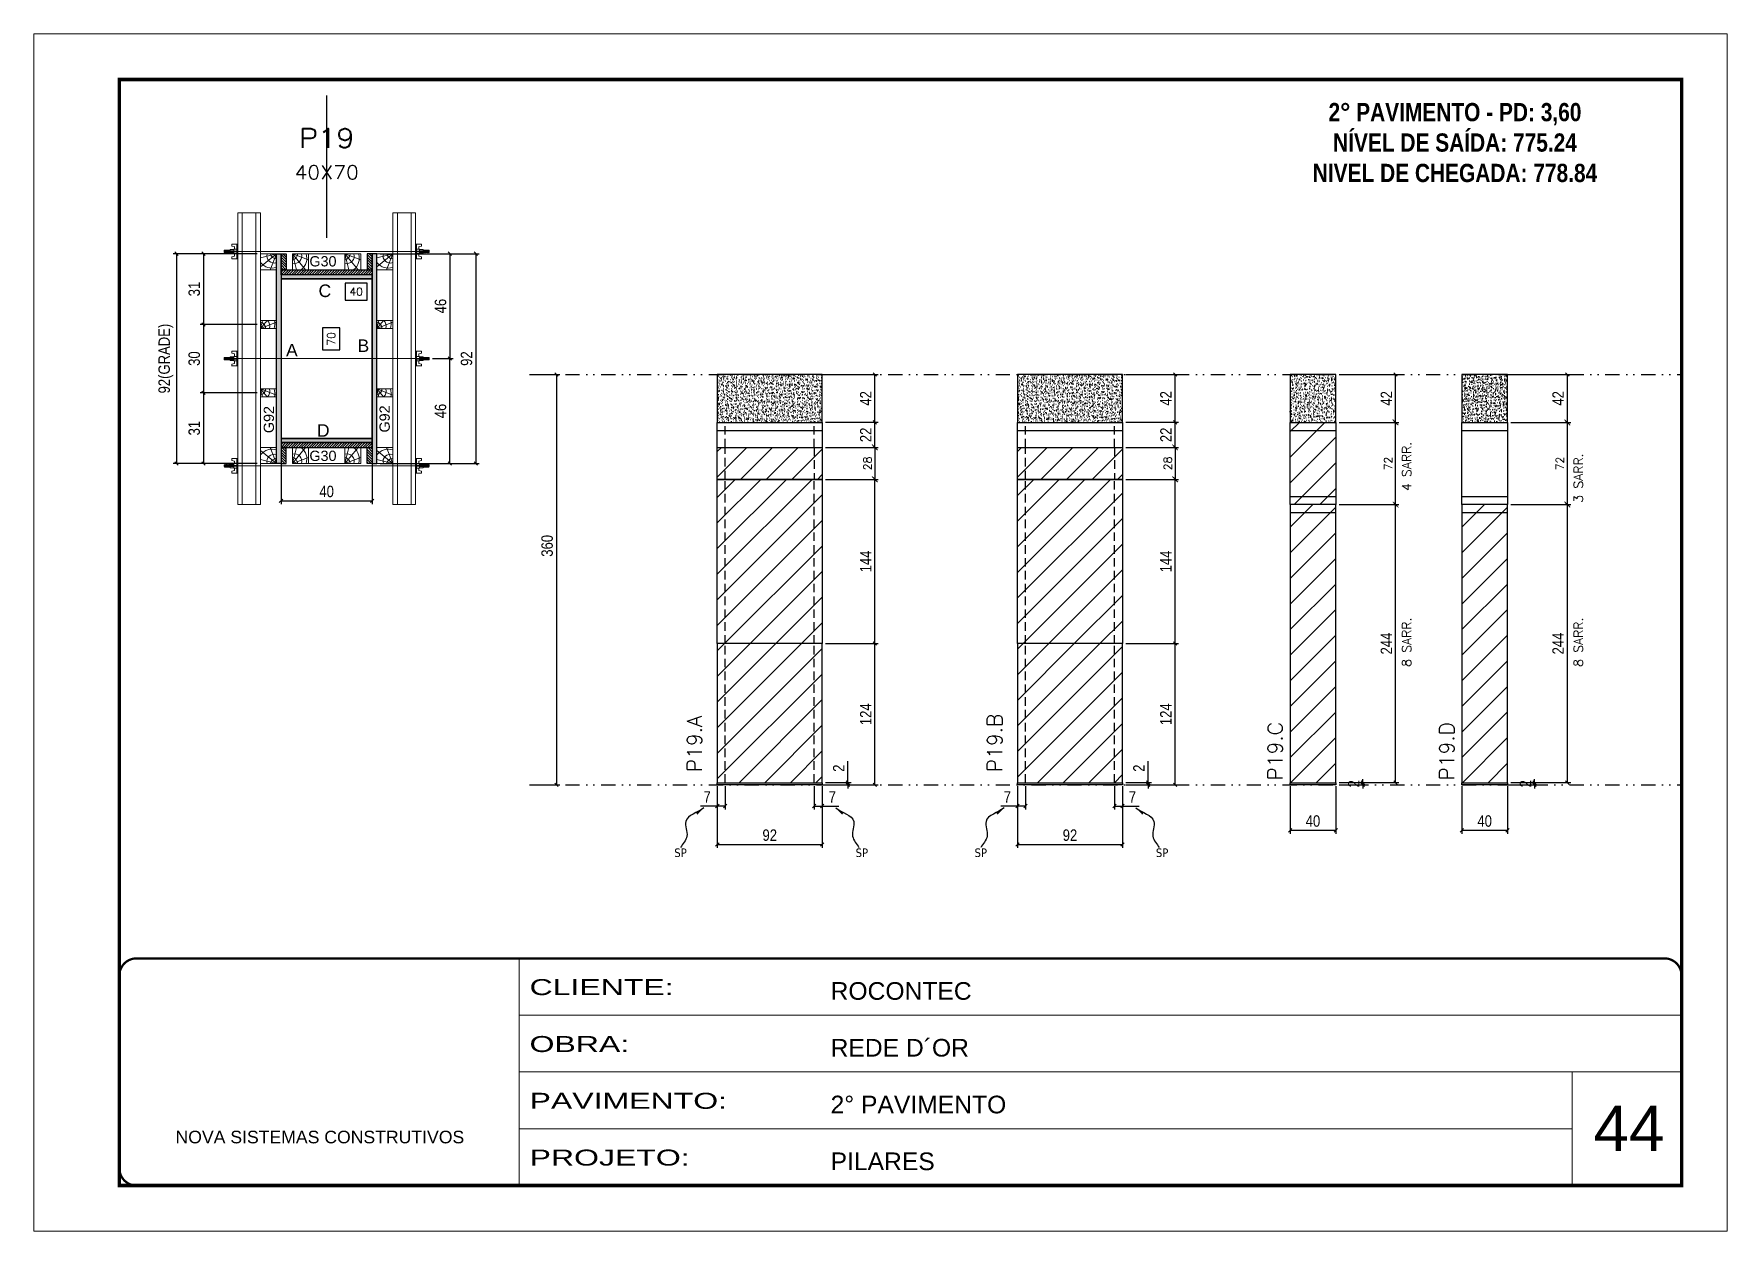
# Model space of a CAD drawing. Extents: x 2949 to 9203, y -16089 to 12527.
# Drawn here: x 7718 to 9203, y -9 to 1041 of the extents above; entities that cross this region are included whole.
import ezdxf
from ezdxf.enums import TextEntityAlignment as Align

# ---------------------------------------------------------------- set-up
doc = ezdxf.new("R2010")
doc.units = 0
for name, pattern in [('CONTINUO', [0]), ('DASHED', [0.75, 0.5, -0.25]), ('DIVIDE2', [0.625, 0.25, -0.125, 0, -0.125, 0, -0.125]), ('HIDDEN', [0.375, 0.25, -0.125])]:
    doc.linetypes.add(name, pattern=pattern)
for name, color, linetype, lineweight in [('CARIMBO', 255, 'Continuous', 9), ('Folhas', 255, 'Continuous', 9), ('Hachura', 251, 'Continuous', 9), ('Madeira', 126, 'Continuous', 18), ('Perfil Metálico', 224, 'Continuous', 18), ('SARRAFO DE PRESSAO', 251, 'DASHED', 9), ('Texto Seção', 7, 'Continuous', 15)]:
    doc.layers.add(name, color=color, linetype=linetype, lineweight=lineweight)
for name, color, linetype in [('CHAPA', 1, 'Continuous'), ('COTA', 241, 'Continuous'), ('cotas', 4, 'Continuous'), ('FUNDOS', 1, 'Continuous'), ('MEIO_PONT', 93, 'Continuous'), ('NOMENCLATURA', 7, 'Continuous'), ('Nível', 160, 'Continuous'), ('Painéis', 200, 'Continuous'), ('SARR_2.2x7', 40, 'Continuous'), ('SARRAFO', 251, 'Continuous'), ('Sarrafo de Pressão', 42, 'HIDDEN'), ('texto', 7, 'Continuous'), ('Texto de Titulo', 7, 'Continuous'), ('Texto Qtd Sarr', 242, 'Continuous'), ('TEXTO_GERAL', 7, 'Continuous')]:
    doc.layers.add(name, color=color, linetype=linetype)
doc.styles.add('ARIAL', font='arial.ttf')
doc.styles.add('COTA TECNICA', font='techl___.ttf', dxfattribs={"height": 10})
doc.styles.add('COTA TECNICA 2X', font='techl___.ttf', dxfattribs={"height": 10})
doc.styles.add('COTA TECNICA-50', font='techl___.ttf', dxfattribs={"height": 10})
doc.styles.add('REGUA-120', font='ROMANS.shx', dxfattribs={"height": 15})
doc.styles.add('ROMANC', font='techb___.ttf', dxfattribs={"height": 2.5})
doc.styles.add('ROMANS', font='romans.shx')
doc.styles.add('SANSSERIF', font='sas_____.pfb')
doc.styles.get("Standard").update_dxf_attribs({"font": 'arial.ttf'})
doc.styles.add('Tecnologia', font='')
doc.styles.get('Tecnologia').set_extended_font_data('Forgotten Futurist')
doc.dimstyles.new('COTA PAINEL-50', dxfattribs={"dimtxt": 10, "dimasz": 3, "dimexe": 3, "dimexo": 3, "dimgap": 3, "dimtad": 1, "dimdec": 1, "dimzin": 12, "dimdsep": 46, "dimtxsty": 'COTA TECNICA-50', "dimblk1": 'OBLIQUE', "dimblk2": 'OBLIQUE', "dimsah": 1, "dimcen": 0.9, "dimclrd": 4, "dimclre": 4, "dimclrt": 240, "dimadec": 1, "dimazin": 3, "dimtfac": 1, "dimtdec": 1, "dimtmove": 0, "dimatfit": 3, "dimfxl": 1, "dimtolj": 1, "dimtzin": 12, "dimarcsym": 0})
doc.dimstyles.new('Cota Paínel', dxfattribs={"dimtxt": 7, "dimasz": 5, "dimexe": 3, "dimexo": 3, "dimgap": 3, "dimtad": 1, "dimdec": 1, "dimzin": 12, "dimdsep": 46, "dimtxsty": 'ROMANS', "dimblk": 'ARCHTICK', "dimcen": 0, "dimclrd": 4, "dimclre": 4, "dimclrt": 1, "dimadec": 1, "dimazin": 3, "dimtfac": 1, "dimtdec": 1, "dimtmove": 0, "dimatfit": 3, "dimldrblk": 'OBLIQUE', "dimfxl": 1, "dimtolj": 1, "dimtzin": 12, "dimarcsym": 0})
doc.dimstyles.new('PAINEL', dxfattribs={"dimtxt": 10, "dimasz": 3, "dimexe": 3, "dimexo": 3, "dimgap": 3, "dimtad": 1, "dimdec": 1, "dimzin": 12, "dimdsep": 46, "dimtxsty": 'COTA TECNICA', "dimblk1": 'OBLIQUE', "dimblk2": 'OBLIQUE', "dimsah": 1, "dimcen": 0.9, "dimclrd": 4, "dimclre": 4, "dimclrt": 240, "dimadec": 1, "dimazin": 3, "dimtfac": 1, "dimtdec": 1, "dimtmove": 0, "dimatfit": 3, "dimfxl": 1, "dimtolj": 1, "dimtzin": 12, "dimarcsym": 0})
doc.dimstyles.new('SECAO PILAR', dxfattribs={"dimtxt": 10, "dimasz": 3, "dimexe": 3, "dimexo": 3, "dimgap": 3, "dimtad": 1, "dimdec": 1, "dimlfac": 0.5, "dimzin": 12, "dimdsep": 46, "dimtxsty": 'COTA TECNICA 2X', "dimblk1": 'OBLIQUE', "dimblk2": 'OBLIQUE', "dimsah": 1, "dimcen": 0.9, "dimclrd": 256, "dimclre": 256, "dimclrt": 256, "dimadec": 1, "dimazin": 3, "dimtfac": 1, "dimtdec": 1, "dimtmove": 0, "dimatfit": 3, "dimfxl": 1, "dimtolj": 1, "dimtzin": 12, "dimarcsym": 0})
doc.dimstyles.new('SECÇÃO 2', dxfattribs={"dimtxt": 7, "dimasz": 6, "dimexe": 0.18, "dimexo": 2, "dimgap": -4, "dimtad": 3, "dimdec": 1, "dimlfac": 0.5, "dimzin": 12, "dimdsep": 46, "dimtxsty": 'ROMANS', "dimblk": 'ARCHTICK', "dimcen": 0.09, "dimse1": 1, "dimse2": 1, "dimsd1": 1, "dimsd2": 1, "dimclrd": 180, "dimclre": 5, "dimclrt": 1, "dimadec": 0, "dimazin": 3, "dimtfac": 1, "dimtdec": 1, "dimtofl": 0, "dimtmove": 0, "dimatfit": 3, "dimldrblk": 'ARCHTICK', "dimfxl": 1, "dimtolj": 1, "dimtzin": 0, "dimarcsym": 0})
doc.dimstyles.get("Standard").update_dxf_attribs({"dimtxt": 0.18, "dimasz": 0.18, "dimexe": 0.18, "dimexo": 0.0625, "dimgap": 0.09, "dimtad": 0, "dimtih": 1, "dimtoh": 1, "dimdec": 4, "dimzin": 0, "dimdsep": 46, "dimtxsty": 'Standard', "dimcen": 0.09, "dimadec": 0, "dimazin": 0, "dimtfac": 1, "dimtdec": 4, "dimtofl": 0, "dimtmove": 0, "dimatfit": 3, "dimfxl": 1, "dimtolj": 1, "dimtzin": 0, "dimarcsym": 0})
pattern_1 = [(45, (5772.327, 1098.334), (-11.22532, 11.22532), [])]
pattern_2 = [(45, (5719.745, 1098.334), (-11.22532, 11.22532), [])]

msp = doc.modelspace()

# ---------------------------------------------------------------- texts
at = {"layer": 'CARIMBO', "style": 'ARIAL'}
msp.add_text('44', height=40, dxfattribs=at).set_placement((9085.39, 61.13))
at = {"layer": 'NOMENCLATURA', "color": 2, "insert": (8963.86, 1007.04), "char_height": 16, "attachment_point": 2, "style": 'ROMANC'}
msp.add_mtext_dynamic_manual_height_columns('\\P2° PAVIMENTO - PD: 3,60\\PNÍVEL DE SAÍDA: 775.24\\PNIVEL DE CHEGADA: 778.84', width=300.2766, gutter_width=1, heights=[0], dxfattribs=at)
at = {"layer": 'texto', "color": 0, "char_height": 7.5, "attachment_point": 5}
for insert in [(8284.65, 322.78), (8443.67, 322.78), (8547.94, 322.78), (8706.96, 322.78)]:
    msp.add_mtext('{\\fTahoma|b0|i0|c0|p34;\\C4;SP}', dxfattribs=dict(at, insert=insert))
at = {"layer": 'Texto Seção', "linetype": 'Continuous', "style": 'ROMANS'}
for s, p in [('4 SARR.', (8925.42, 640.02)), ('3 SARR.', (9076.07, 629.82)), ('8 SARR.', (8925.42, 485.83)), ('8 SARR.', (9076.07, 485.83))]:
    msp.add_text(s, height=8, rotation=90, dxfattribs=at).set_placement(p)
at = {"layer": 'Texto Seção', "char_height": 13, "width": 285.3299, "attachment_point": 7, "rotation": 90, "style": 'REGUA-120'}
for s, insert in [('P19.A', (8303.42, 393.52)), ('P19.B', (8566.71, 393.52)), ('P19.C', (8812.6, 386.19)), ('P19.D', (8963.26, 386.19))]:
    msp.add_mtext(s, dxfattribs=dict(at, insert=insert))
at = {"layer": 'TEXTO_GERAL', "style": 'ARIAL'}
for s, p in [('C', (7972.74, 815.66)), ('B', (8006.5, 767.52)), ('A', (7943.79, 763.61)), ('D', (7971.33, 693.16))]:
    msp.add_text(s, height=11, dxfattribs=at).set_placement(p, align=Align.MIDDLE_CENTER)
at = {"layer": 'TEXTO_GERAL', "color": 0, "linetype": 'Continuous', "style": 'SANSSERIF'}
for p in [(7923.6, 690.83), (8025.16, 691.37)]:
    msp.add_text('G92', height=9, rotation=90, dxfattribs=at).set_placement(p, align=Align.MIDDLE_LEFT)
at = {"layer": 'TEXTO_GERAL', "color": 0, "linetype": 'Continuous', "char_height": 9, "width": 285.3299, "style": 'SANSSERIF'}
for insert, attachment_point in [((7959.18, 846.02), 1), ((7959.18, 666.3), 7)]:
    msp.add_mtext('G30', dxfattribs=dict(at, insert=insert, attachment_point=attachment_point))

# ---------------------------------------------------------------- blocks, each defined once
blk = doc.blocks.new('9999999999')
at = {"color": 30, "linetype": 'CONTINUO'}
for p, q in [((98564.6, 34230.2), (98564.6, 34429.4)), ((98564.6, 34379.6), (99584, 34379.6)), ((98564.6, 34329.8), (99488, 34329.8)), ((99584, 34329.8), (99488, 34329.8)), ((99488, 34329.8), (99488, 34230.2)), ((98564.6, 34280), (99488, 34280))]:
    blk.add_line(p, q, dxfattribs=at)
at = {"color": 30, "linetype": 'CONTINUO', "const_width": 2}
blk.add_lwpolyline([(99584, 34230.2), (99584, 34414.4, 0.414214), (99569, 34429.4), (98229, 34429.4, 0.414214), (98214, 34414.4), (98214, 34245.2, 0.414214), (98229, 34230.2), (99584, 34230.2)], format="xyb", dxfattribs=at)
at = {"layer": 'Folhas'}
blk.add_lwpolyline([(98139, 34190.2), (99624, 34190.2), (99624, 35240.2), (98139, 35240.2)], close=True, dxfattribs=at)
at = {"layer": 'Folhas', "color": 30, "const_width": 3}
blk.add_lwpolyline([(98214, 34230.2), (99584, 34230.2), (99584, 35200.2), (98214, 35200.2)], close=True, dxfattribs=at)
at = {"color": 7, "linetype": 'Continuous', "ltscale": 5, "style": 'ARIAL'}
for s, height, p in [('ROCONTEC', 15.48, (98837.7, 34393.1)), ('REDE D´OR', 15.48, (98837.7, 34343.3)), ('2° PAVIMENTO', 15.483, (98837.7, 34293.5)), ('NOVA SISTEMAS CONSTRUTIVOS', 11.059, (98263.2, 34267.2)), ('PILARES', 15.48, (98837.7, 34243.7))]:
    blk.add_text(s, height=height, dxfattribs=at).set_placement(p)
at = {"layer": 'Folhas', "color": 7, "style": 'Tecnologia', "width": 1.5}
for s, p in [('CLIENTE:', (98573.7, 34397.2)), ('OBRA:', (98573.7, 34347.3)), ('PAVIMENTO:', (98573.7, 34297.5)), ('PROJETO:', (98573.7, 34247.7))]:
    blk.add_text(s, height=14, dxfattribs=at).set_placement(p)
blk = doc.blocks.new('titulo1')
at = {"layer": 'Defpoints', "color": 252, "linetype": 'HIDDEN', "ltscale": 2}
blk.add_line((0, 0), (0, 125), dxfattribs=at)
at = {"layer": 'Defpoints', "style": 'ROMANS', "oblique": 15}
blk.add_attdef('FOLHA', text='', height=10, dxfattribs=at).set_placement((0, 15.6), align=Align.MIDDLE_CENTER)
at = {"layer": 'Texto Qtd Sarr', "color": 3, "style": 'ROMANS', "oblique": 15}
for tag, height, p in [('TITULO', 17, (0, 71.4)), ('SEÇÃO', 12, (0, 41.5))]:
    blk.add_attdef(tag, text='', height=height, dxfattribs=at).set_placement(p, align=Align.MIDDLE_CENTER)
blk = doc.blocks.new('_Oblique')
at = {"color": 0, "linetype": 'ByBlock', "lineweight": -2}
blk.add_line((-0.5, -0.5), (0.5, 0.5), dxfattribs=at)
blk = doc.blocks.new('*D1546')
at = {"layer": 'cotas', "color": 4, "linetype": 'ByBlock', "lineweight": -2, "transparency": 16777216}
for p, q in [((8155.2, 742.3), (8178.9, 742.3)), ((8175.9, 742.3), (8175.9, 382.3)), ((8155.2, 382.3), (8178.9, 382.3))]:
    blk.add_line(p, q, dxfattribs=at)
at = {"layer": 'Defpoints', "color": 0, "linetype": 'ByBlock', "transparency": 16777216}
for p in [(8152.2, 742.3), (8152.2, 382.3), (8175.9, 382.3)]:
    blk.add_point(p, dxfattribs=at)
at = {"layer": 'cotas', "color": 4, "linetype": 'ByBlock', "lineweight": -2, "transparency": 16777216, "xscale": 3, "yscale": 3, "zscale": 3}
for p, rotation in [((8175.9, 742.3), 90), ((8175.9, 382.3), 270)]:
    blk.add_blockref('_Oblique', p, dxfattribs=dict(at, rotation=rotation))
at = {"layer": 'cotas', "color": 240, "linetype": 'ByBlock', "transparency": 16777216, "insert": (8167.7, 592), "char_height": 10, "attachment_point": 5, "rotation": 90, "style": 'COTA TECNICA'}
blk.add_mtext('\\A1;360', dxfattribs=at)
blk = doc.blocks.new('*D1535')
at = {"layer": 'COTA', "color": 4, "lineweight": -2, "transparency": 16777216}
for p, q in [((8316.9, 381.3), (8316.9, 327.1)), ((8408.9, 381.3), (8408.9, 327.1)), ((8316.9, 330.1), (8408.9, 330.1))]:
    blk.add_line(p, q, dxfattribs=at)
at = {"layer": 'Defpoints', "color": 0, "transparency": 16777216}
for p in [(8316.9, 384.3), (8408.9, 384.3), (8408.9, 330.1)]:
    blk.add_point(p, dxfattribs=at)
at = {"layer": 'COTA', "color": 4, "lineweight": -2, "transparency": 16777216, "xscale": 3, "yscale": 3, "zscale": 3, "rotation": 180}
blk.add_blockref('_Oblique', (8316.9, 330.1), dxfattribs=at)
at = {"layer": 'COTA', "color": 4, "lineweight": -2, "transparency": 16777216, "xscale": 3, "yscale": 3, "zscale": 3}
blk.add_blockref('_Oblique', (8408.9, 330.1), dxfattribs=at)
at = {"layer": 'COTA', "color": 240, "transparency": 16777216, "insert": (8362.9, 338.2), "char_height": 10, "attachment_point": 5, "style": 'COTA TECNICA'}
blk.add_mtext('\\A1;92', dxfattribs=at)
blk = doc.blocks.new('*D1536')
at = {"layer": 'COTA', "color": 4, "lineweight": -2, "transparency": 16777216}
for p, q in [((8411.9, 506.3), (8458.1, 506.3)), ((8455.1, 382.3), (8455.1, 506.3)), ((8411.9, 382.3), (8458.1, 382.3))]:
    blk.add_line(p, q, dxfattribs=at)
at = {"layer": 'Defpoints', "color": 0, "transparency": 16777216}
for p in [(8408.9, 506.3), (8455.1, 506.3), (8408.9, 382.3)]:
    blk.add_point(p, dxfattribs=at)
at = {"layer": 'COTA', "color": 4, "lineweight": -2, "transparency": 16777216, "xscale": 3, "yscale": 3, "zscale": 3}
for p, rotation in [((8455.1, 506.3), 90), ((8455.1, 382.3), 270)]:
    blk.add_blockref('_Oblique', p, dxfattribs=dict(at, rotation=rotation))
at = {"layer": 'COTA', "color": 240, "transparency": 16777216, "insert": (8447.1, 444.3), "char_height": 10, "attachment_point": 5, "rotation": 90, "style": 'COTA TECNICA-50'}
blk.add_mtext('\\A1;124', dxfattribs=at)
blk = doc.blocks.new('*D1537')
at = {"layer": 'COTA', "color": 4, "lineweight": -2, "transparency": 16777216}
for p, q in [((8431.4, 384.3), (8431.4, 403.1)), ((8411.9, 384.3), (8434.4, 384.3)), ((8411.9, 382.3), (8434.4, 382.3)), ((8431.4, 382.3), (8431.4, 384.3)), ((8431.4, 382.3), (8431.4, 379.3))]:
    blk.add_line(p, q, dxfattribs=at)
at = {"layer": 'Defpoints', "color": 0, "transparency": 16777216}
for p in [(8408.9, 384.3), (8408.9, 382.3), (8431.4, 382.3)]:
    blk.add_point(p, dxfattribs=at)
at = {"layer": 'COTA', "color": 4, "lineweight": -2, "transparency": 16777216, "xscale": 3, "yscale": 3, "zscale": 3}
for p, rotation in [((8431.4, 384.3), 270), ((8431.4, 382.3), 90)]:
    blk.add_blockref('_Oblique', p, dxfattribs=dict(at, rotation=rotation))
at = {"layer": 'COTA', "color": 240, "transparency": 16777216, "insert": (8423.4, 397), "char_height": 10, "attachment_point": 5, "rotation": 90, "style": 'COTA TECNICA-50'}
blk.add_mtext('\\A1;2', dxfattribs=at)
blk = doc.blocks.new('*D1538')
at = {"layer": 'COTA', "color": 4, "lineweight": -2, "transparency": 16777216}
for p, q in [((8316.9, 379.3), (8316.9, 360.8)), ((8323.9, 381.3), (8323.9, 360.8)), ((8316.9, 363.8), (8302.2, 363.8)), ((8323.9, 363.8), (8316.9, 363.8))]:
    blk.add_line(p, q, dxfattribs=at)
at = {"layer": 'Defpoints', "color": 0, "transparency": 16777216}
for p in [(8316.9, 382.3), (8323.9, 384.3), (8316.9, 363.8)]:
    blk.add_point(p, dxfattribs=at)
at = {"layer": 'COTA', "color": 4, "lineweight": -2, "transparency": 16777216, "xscale": 3, "yscale": 3, "zscale": 3, "rotation": 180}
blk.add_blockref('_Oblique', (8316.9, 363.8), dxfattribs=at)
at = {"layer": 'COTA', "color": 4, "lineweight": -2, "transparency": 16777216, "xscale": 3, "yscale": 3, "zscale": 3}
blk.add_blockref('_Oblique', (8323.9, 363.8), dxfattribs=at)
at = {"layer": 'COTA', "color": 240, "transparency": 16777216, "insert": (8308, 371.8), "char_height": 10, "attachment_point": 5, "style": 'COTA TECNICA-50'}
blk.add_mtext('\\A1;7', dxfattribs=at)
blk = doc.blocks.new('*D1539')
at = {"layer": 'COTA', "color": 4, "lineweight": -2, "transparency": 16777216}
for p, q in [((8401.9, 381.3), (8401.9, 360.8)), ((8408.9, 379.3), (8408.9, 360.8)), ((8401.9, 363.8), (8408.9, 363.8)), ((8408.9, 363.8), (8423.6, 363.8))]:
    blk.add_line(p, q, dxfattribs=at)
at = {"layer": 'Defpoints', "color": 0, "transparency": 16777216}
for p in [(8401.9, 384.3), (8408.9, 382.3), (8408.9, 363.8)]:
    blk.add_point(p, dxfattribs=at)
at = {"layer": 'COTA', "color": 4, "lineweight": -2, "transparency": 16777216, "xscale": 3, "yscale": 3, "zscale": 3, "rotation": 180}
blk.add_blockref('_Oblique', (8401.9, 363.8), dxfattribs=at)
at = {"layer": 'COTA', "color": 4, "lineweight": -2, "transparency": 16777216, "xscale": 3, "yscale": 3, "zscale": 3}
blk.add_blockref('_Oblique', (8408.9, 363.8), dxfattribs=at)
at = {"layer": 'COTA', "color": 240, "transparency": 16777216, "insert": (8417.8, 371.8), "char_height": 10, "attachment_point": 5, "style": 'COTA TECNICA-50'}
blk.add_mtext('\\A1;7', dxfattribs=at)
blk = doc.blocks.new('*D1540')
at = {"layer": 'COTA', "color": 4, "lineweight": -2, "transparency": 16777216}
for p, q in [((8862.3, 628.2), (8914.7, 628.2)), ((8911.7, 384.3), (8911.7, 628.2)), ((8862.3, 384.3), (8914.7, 384.3))]:
    blk.add_line(p, q, dxfattribs=at)
at = {"layer": 'Defpoints', "color": 0, "transparency": 16777216}
for p in [(8859.3, 628.2), (8911.7, 628.2), (8859.3, 384.3)]:
    blk.add_point(p, dxfattribs=at)
at = {"layer": 'COTA', "color": 4, "lineweight": -2, "transparency": 16777216, "xscale": 3, "yscale": 3, "zscale": 3}
for p, rotation in [((8911.7, 628.2), 90), ((8911.7, 384.3), 270)]:
    blk.add_blockref('_Oblique', p, dxfattribs=dict(at, rotation=rotation))
at = {"layer": 'COTA', "color": 240, "transparency": 16777216, "insert": (8903.7, 506.3), "char_height": 10, "attachment_point": 5, "rotation": 90, "style": 'COTA TECNICA'}
blk.add_mtext('\\A1;244', dxfattribs=at)
blk = doc.blocks.new('*D1541')
at = {"layer": 'COTA', "color": 4, "lineweight": -2, "transparency": 16777216}
for p, q in [((8819.3, 381.3), (8819.3, 339.5)), ((8859.3, 381.3), (8859.3, 339.5)), ((8819.3, 342.5), (8859.3, 342.5))]:
    blk.add_line(p, q, dxfattribs=at)
at = {"layer": 'Defpoints', "color": 0, "transparency": 16777216}
for p in [(8819.3, 384.3), (8859.3, 384.3), (8859.3, 342.5)]:
    blk.add_point(p, dxfattribs=at)
at = {"layer": 'COTA', "color": 4, "lineweight": -2, "transparency": 16777216, "xscale": 3, "yscale": 3, "zscale": 3, "rotation": 180}
blk.add_blockref('_Oblique', (8819.3, 342.5), dxfattribs=at)
at = {"layer": 'COTA', "color": 4, "lineweight": -2, "transparency": 16777216, "xscale": 3, "yscale": 3, "zscale": 3}
blk.add_blockref('_Oblique', (8859.3, 342.5), dxfattribs=at)
at = {"layer": 'COTA', "color": 240, "transparency": 16777216, "insert": (8839.3, 350.6), "char_height": 10, "attachment_point": 5, "style": 'COTA TECNICA'}
blk.add_mtext('\\A1;40', dxfattribs=at)
blk = doc.blocks.new('*D1542')
at = {"layer": 'COTA', "color": 4, "lineweight": -2, "transparency": 16777216}
for p, q in [((8883.1, 384.3), (8883.1, 387.3)), ((8862.3, 384.3), (8886.1, 384.3)), ((8862.3, 382.3), (8886.1, 382.3)), ((8883.1, 382.3), (8883.1, 384.3)), ((8883.1, 382.3), (8883.1, 379.3))]:
    blk.add_line(p, q, dxfattribs=at)
at = {"layer": 'Defpoints', "color": 0, "transparency": 16777216}
for p in [(8859.3, 384.3), (8859.3, 382.3), (8883.1, 384.3)]:
    blk.add_point(p, dxfattribs=at)
at = {"layer": 'COTA', "color": 4, "lineweight": -2, "transparency": 16777216, "xscale": 3, "yscale": 3, "zscale": 3}
for p, rotation in [((8883.1, 384.3), 270), ((8883.1, 382.3), 90)]:
    blk.add_blockref('_Oblique', p, dxfattribs=dict(at, rotation=rotation))
at = {"layer": 'COTA', "color": 240, "transparency": 16777216, "insert": (8875.1, 383.3), "char_height": 10, "attachment_point": 5, "rotation": 90, "style": 'COTA TECNICA-50'}
blk.add_mtext('\\A1;2', dxfattribs=at)
blk = doc.blocks.new('*D1521')
at = {"layer": 'COTA', "color": 180, "lineweight": -2, "transparency": 16777216}
for p, q in [((7985.8, 783.2), (7970.8, 783.2)), ((7970.8, 783.2), (7970.8, 763.9)), ((7985.8, 763.9), (7985.8, 783.2)), ((7970.8, 763.9), (7985.8, 763.9))]:
    blk.add_line(p, q, dxfattribs=at)
at = {"layer": 'Defpoints', "color": 0, "transparency": 16777216}
for p in [(7934.3, 826.2), (7934.3, 686.2), (7989.8, 686.2)]:
    blk.add_point(p, dxfattribs=at)
at = {"layer": 'COTA', "color": 1, "transparency": 16777216, "insert": (7978.3, 773.5), "char_height": 7, "attachment_point": 5, "rotation": 90, "style": 'ROMANS'}
blk.add_mtext('\\A1;70', dxfattribs=at)
blk = doc.blocks.new('_ArchTick')
at = {"color": 0, "linetype": 'ByBlock', "const_width": 0.15}
blk.add_lwpolyline([(-0.5, -0.5), (0.5, 0.5)], dxfattribs=at)
blk = doc.blocks.new('*D1522')
at = {"layer": 'COTA', "lineweight": -2, "transparency": 16777216}
for p, q in [((8021.3, 848.2), (8108.1, 848.2)), ((8105.1, 848.2), (8105.1, 664.2)), ((8021.3, 664.2), (8108.1, 664.2))]:
    blk.add_line(p, q, dxfattribs=at)
at = {"layer": 'Defpoints', "color": 0, "transparency": 16777216}
for p in [(8018.3, 848.2), (8018.3, 664.2), (8105.1, 664.2)]:
    blk.add_point(p, dxfattribs=at)
at = {"layer": 'COTA', "lineweight": -2, "transparency": 16777216, "xscale": 3, "yscale": 3, "zscale": 3}
for p, rotation in [((8105.1, 848.2), 90), ((8105.1, 664.2), 270)]:
    blk.add_blockref('_Oblique', p, dxfattribs=dict(at, rotation=rotation))
at = {"layer": 'COTA', "transparency": 16777216, "insert": (8097, 756.2), "char_height": 10, "attachment_point": 5, "rotation": 90, "style": 'COTA TECNICA 2X'}
blk.add_mtext('\\A1;92', dxfattribs=at)
blk = doc.blocks.new('*D1523')
at = {"layer": 'COTA', "lineweight": -2, "transparency": 16777216}
for p, q in [((8055.3, 848.2), (8085.3, 848.2)), ((8082.3, 848.2), (8082.3, 756.2)), ((8067.1, 756.2), (8085.3, 756.2))]:
    blk.add_line(p, q, dxfattribs=at)
at = {"layer": 'Defpoints', "color": 0, "transparency": 16777216}
for p in [(8052.3, 848.2), (8064.1, 756.2), (8082.3, 756.2)]:
    blk.add_point(p, dxfattribs=at)
at = {"layer": 'COTA', "lineweight": -2, "transparency": 16777216, "xscale": 3, "yscale": 3, "zscale": 3}
for p, rotation in [((8082.3, 848.2), 90), ((8082.3, 756.2), 270)]:
    blk.add_blockref('_Oblique', p, dxfattribs=dict(at, rotation=rotation))
at = {"layer": 'COTA', "transparency": 16777216, "insert": (8074.2, 802.2), "char_height": 10, "attachment_point": 5, "rotation": 90, "style": 'COTA TECNICA 2X'}
blk.add_mtext('\\A1;46', dxfattribs=at)
blk = doc.blocks.new('*D1524')
at = {"layer": 'COTA', "lineweight": -2, "transparency": 16777216}
for p, q in [((8067.1, 756.2), (8085.3, 756.2)), ((8082.3, 664.2), (8082.3, 756.2)), ((8055.3, 664.2), (8085.3, 664.2))]:
    blk.add_line(p, q, dxfattribs=at)
at = {"layer": 'Defpoints', "color": 0, "transparency": 16777216}
for p in [(8064.1, 756.2), (8082.3, 756.2), (8052.3, 664.2)]:
    blk.add_point(p, dxfattribs=at)
at = {"layer": 'COTA', "lineweight": -2, "transparency": 16777216, "xscale": 3, "yscale": 3, "zscale": 3}
for p, rotation in [((8082.3, 756.2), 90), ((8082.3, 664.2), 270)]:
    blk.add_blockref('_Oblique', p, dxfattribs=dict(at, rotation=rotation))
at = {"layer": 'COTA', "transparency": 16777216, "insert": (8074.2, 710.2), "char_height": 10, "attachment_point": 5, "rotation": 90, "style": 'COTA TECNICA 2X'}
blk.add_mtext('\\A1;46', dxfattribs=at)
blk = doc.blocks.new('*D1525')
at = {"layer": 'COTA', "color": 180, "lineweight": -2, "transparency": 16777216}
for p, q in [((8009.8, 822.4), (7990.5, 822.4)), ((7990.5, 822.4), (7990.5, 807.4)), ((8009.8, 807.4), (8009.8, 822.4)), ((7990.5, 807.4), (8009.8, 807.4))]:
    blk.add_line(p, q, dxfattribs=at)
at = {"layer": 'Defpoints', "color": 0, "transparency": 16777216}
for p in [(7934.3, 826.2), (8014.3, 826.2), (8014.3, 803.4)]:
    blk.add_point(p, dxfattribs=at)
at = {"layer": 'COTA', "color": 1, "transparency": 16777216, "insert": (8000.2, 814.9), "char_height": 7, "attachment_point": 5, "style": 'ROMANS'}
blk.add_mtext('\\A1;40', dxfattribs=at)
blk = doc.blocks.new('PONTALETE')
at = {"layer": 'Madeira'}
for q in [(2.71, 7), (7, 5.76), (7, 1.74)]:
    blk.add_line((0, 0), q, dxfattribs=at)
blk.add_lwpolyline([(0, 0), (7, 0), (7, 7), (0, 7)], close=True, dxfattribs=at)
for centre, radius, start, end in [((2.04, 0.06), 6.23, 37.28179, 109.09128), ((1.09, 0.9), 3.19, 343.60304, 109.98471), ((-0.21, -0.78), 3.09, 14.63219, 86.0383)]:
    blk.add_arc(centre, radius, start, end, dxfattribs=at)
blk = doc.blocks.new('*D1526')
at = {"layer": 'COTA', "lineweight": -2, "transparency": 16777216}
for p, q in [((7913.3, 848.2), (7839.6, 848.2)), ((7842.6, 848.2), (7842.6, 664.2)), ((7913.3, 664.2), (7839.6, 664.2))]:
    blk.add_line(p, q, dxfattribs=at)
at = {"layer": 'Defpoints', "color": 0, "transparency": 16777216}
for p in [(7916.3, 848.2), (7842.6, 664.2), (7916.3, 664.2)]:
    blk.add_point(p, dxfattribs=at)
at = {"layer": 'COTA', "lineweight": -2, "transparency": 16777216, "xscale": 3, "yscale": 3, "zscale": 3}
for p, rotation in [((7842.6, 848.2), 90), ((7842.6, 664.2), 270)]:
    blk.add_blockref('_Oblique', p, dxfattribs=dict(at, rotation=rotation))
at = {"layer": 'COTA', "transparency": 16777216, "insert": (7833.3, 756.2), "char_height": 10, "attachment_point": 5, "rotation": 90, "style": 'COTA TECNICA 2X'}
blk.add_mtext('\\A1;92(GRADE)', dxfattribs=at)
blk = doc.blocks.new('MEIO PONTALETE')
at = {"layer": 'Madeira'}
for q in [(2.71, 7), (3.5, 2.88), (3.5, 0.87)]:
    blk.add_line((0, 0), q, dxfattribs=at)
blk.add_lwpolyline([(0, 0), (3.5, 0), (3.5, 7), (0, 7)], close=True, dxfattribs=at)
for centre, radius, start, end in [((2.04, 0.06), 6.23, 76.44987, 109.09128), ((1.09, 0.9), 3.19, 40.90626, 109.98471), ((-0.21, -0.78), 3.09, 14.63219, 86.0383)]:
    blk.add_arc(centre, radius, start, end, dxfattribs=at)
blk = doc.blocks.new('*D1527')
at = {"layer": 'COTA', "lineweight": -2, "transparency": 16777216}
for p, q in [((7913.3, 726.2), (7863.4, 726.2)), ((7866.4, 726.2), (7866.4, 664.2)), ((7913.3, 664.2), (7863.4, 664.2))]:
    blk.add_line(p, q, dxfattribs=at)
at = {"layer": 'Defpoints', "color": 0, "transparency": 16777216}
for p in [(7916.3, 726.2), (7866.4, 664.2), (7916.3, 664.2)]:
    blk.add_point(p, dxfattribs=at)
at = {"layer": 'COTA', "lineweight": -2, "transparency": 16777216, "xscale": 3, "yscale": 3, "zscale": 3}
for p, rotation in [((7866.4, 726.2), 90), ((7866.4, 664.2), 270)]:
    blk.add_blockref('_Oblique', p, dxfattribs=dict(at, rotation=rotation))
at = {"layer": 'COTA', "transparency": 16777216, "insert": (7858.2, 695.2), "char_height": 10, "attachment_point": 5, "rotation": 90, "style": 'COTA TECNICA 2X'}
blk.add_mtext('\\A1;31', dxfattribs=at)
blk = doc.blocks.new('C')
at = {"layer": 'Hachura', "color": 0}
for p, q in [((0, 3.22), (0, -3.22)), ((0.45, 3.22), (0, 3.22)), ((0.46, 3.16), (0, 3.16)), ((0.46, 3.05), (0, 3.05)), ((0.46, 2.88), (0, 2.88)), ((0, 2.75), (0, -1.16)), ((0.46, 2.65), (0, 2.65)), ((0.46, 2.23), (0, 2.23)), ((0.46, 1.51), (0, 1.51)), ((0.39, 0.49), (0.17, 0.49)), ((0.45, -3.23), (0.45, 3.22)), ((0.45, 3.22), (2.58, 3.22)), ((1.74, 0.97), (0.45, 0.97)), ((1.45, 0.1), (0.45, 0.1)), ((1.35, 1.94), (1.35, 0.96)), ((2.58, 2.39), (1.47, 2.09)), ((1.74, -0.97), (1.74, 0.97)), ((1.74, 0.97), (1.74, 0.84)), ((1.74, 0.97), (1.74, 0.84)), ((1.74, 0.84), (3.35, 0.84)), ((3.35, 0.45), (1.74, 0.45)), ((2.58, 3.22), (2.58, 2.39)), ((3.32, 0.84), (3.32, -0.84)), ((3.35, 0.84), (3.35, -0.84)), ((3.68, 0.45), (3.35, 0.45)), ((3.84, -0.52), (3.35, 0.45)), ((3.35, 0.06), (3.67, -0.57)), ((3.68, 0.45), (4.16, -0.52)), ((3.72, 0.5), (4.25, -0.57)), ((4.37, -0.55), (3.83, 0.53)), ((4.15, 0.45), (3.93, 0.45)), ((4.42, -0.52), (3.93, 0.45)), ((4.15, 0.45), (4.26, 0.45)), ((4.26, 0.45), (4.74, -0.52)), ((4.3, 0.5), (4.83, -0.57)), ((4.95, -0.55), (4.41, 0.53)), ((4.51, 0.45), (4.84, 0.45)), ((5, -0.52), (4.51, 0.45)), ((4.84, 0.45), (5.32, -0.52)), ((4.88, 0.5), (5.41, -0.57)), ((5.53, -0.55), (4.99, 0.53)), ((5.58, -0.52), (5.09, 0.45)), ((5.42, 0.45), (5.09, 0.45)), ((5.58, -0.52), (5.09, 0.45)), ((5.42, 0.45), (5.74, -0.19)), ((5.46, 0.5), (5.74, -0.07)), ((5.74, 0.19), (5.57, 0.53)), ((5.74, 0.32), (5.68, 0.45)), ((5.68, 0.45), (5.74, 0.45)), ((5.74, 0.45), (5.9, 0.29)), ((5.74, 0.45), (5.74, -0.52)), ((5.9, -0.36), (5.9, 0.29)), ((0.45, 0), (0, 0)), ((0.46, -1.52), (0, -1.52)), ((0.46, -2.23), (0, -2.23)), ((0.46, -2.65), (0, -2.65)), ((0.46, -2.88), (0, -2.88)), ((0.46, -3.05), (0, -3.05)), ((0.46, -3.16), (0, -3.16)), ((0, -3.22), (2.57, -3.22)), ((0.08, -0.48), (0.29, -0.48)), ((0.29, -0.48), (0.4, -0.48)), ((0.45, 0), (0.45, -0.97)), ((0.45, -0.16), (1.45, -0.16)), ((0.45, -0.65), (0.45, -0.32)), ((0.45, -3.23), (0.45, -0.65)), ((0.45, -0.97), (1.74, -0.97)), ((1.35, -1.94), (1.35, -0.97)), ((2.58, -2.39), (1.47, -2.1)), ((3.35, -0.32), (1.74, -0.32)), ((3.35, -0.84), (1.74, -0.84)), ((2.58, -3.23), (2.58, -2.39)), ((3.35, -0.07), (3.58, -0.52)), ((3.35, -0.52), (3.58, -0.52)), ((3.84, -0.52), (4.16, -0.52)), ((4.42, -0.52), (4.74, -0.52)), ((4.63, -0.52), (4.74, -0.52)), ((5, -0.52), (5.32, -0.52)), ((5.58, -0.52), (5.74, -0.52)), ((5.74, -0.52), (5.9, -0.36)), ((5.74, -0.52), (5.74, -0.52))]:
    blk.add_line(p, q, dxfattribs=at)
for centre, radius, start, end in [((1.52, 1.94), 0.161, 104.74356, 180), ((1.44, -0.03), 0.129, 272.69497, 87.30503), ((3.81, 0.39), 0.143, 25.56881, 154.43119), ((4.39, 0.39), 0.143, 25.56881, 154.43119), ((4.97, 0.39), 0.143, 25.56881, 154.43119), ((5.55, 0.39), 0.143, 25.56881, 154.43119), ((0.17, -0.37), 0.174, 221.74404, 317.85924), ((1.52, -1.94), 0.161, 180, 255.25644), ((3.71, -0.4), 0.174, 222.14076, 318.25596), ((4.29, -0.4), 0.174, 222.14076, 318.25596), ((4.87, -0.4), 0.174, 222.14076, 318.25596), ((5.45, -0.4), 0.174, 222.14076, 318.25596), ((5.61, -0.4), 0.174, 317.85924, 318.25596)]:
    blk.add_arc(centre, radius, start, end, dxfattribs=at)
blk = doc.blocks.new('*D1528')
at = {"layer": 'COTA', "lineweight": -2, "transparency": 16777216}
for p, q in [((7913.3, 848.2), (7863.4, 848.2)), ((7866.4, 848.2), (7866.4, 786.2)), ((7913.3, 786.2), (7863.4, 786.2))]:
    blk.add_line(p, q, dxfattribs=at)
at = {"layer": 'Defpoints', "color": 0, "transparency": 16777216}
for p in [(7916.3, 848.2), (7866.4, 786.2), (7916.3, 786.2)]:
    blk.add_point(p, dxfattribs=at)
at = {"layer": 'COTA', "lineweight": -2, "transparency": 16777216, "xscale": 3, "yscale": 3, "zscale": 3}
for p, rotation in [((7866.4, 848.2), 90), ((7866.4, 786.2), 270)]:
    blk.add_blockref('_Oblique', p, dxfattribs=dict(at, rotation=rotation))
at = {"layer": 'COTA', "transparency": 16777216, "insert": (7858.2, 817.2), "char_height": 10, "attachment_point": 5, "rotation": 90, "style": 'COTA TECNICA 2X'}
blk.add_mtext('\\A1;31', dxfattribs=at)
blk = doc.blocks.new('*D1529')
at = {"layer": 'COTA', "lineweight": -2, "transparency": 16777216}
for p, q in [((7913.3, 786.2), (7863.4, 786.2)), ((7866.4, 786.2), (7866.4, 726.2)), ((7913.3, 726.2), (7863.4, 726.2))]:
    blk.add_line(p, q, dxfattribs=at)
at = {"layer": 'Defpoints', "color": 0, "transparency": 16777216}
for p in [(7916.3, 786.2), (7866.4, 726.2), (7916.3, 726.2)]:
    blk.add_point(p, dxfattribs=at)
at = {"layer": 'COTA', "lineweight": -2, "transparency": 16777216, "xscale": 3, "yscale": 3, "zscale": 3}
for p, rotation in [((7866.4, 786.2), 90), ((7866.4, 726.2), 270)]:
    blk.add_blockref('_Oblique', p, dxfattribs=dict(at, rotation=rotation))
at = {"layer": 'COTA', "transparency": 16777216, "insert": (7858.2, 756.2), "char_height": 10, "attachment_point": 5, "rotation": 90, "style": 'COTA TECNICA 2X'}
blk.add_mtext('\\A1;30', dxfattribs=at)
blk = doc.blocks.new('*D1545')
at = {"layer": 'COTA', "lineweight": -2, "transparency": 16777216}
for p, q in [((7934.3, 679.6), (7934.3, 628.5)), ((8014.3, 679.6), (8014.3, 628.5)), ((7934.3, 631.5), (8014.3, 631.5))]:
    blk.add_line(p, q, dxfattribs=at)
at = {"layer": 'Defpoints', "color": 0, "transparency": 16777216}
for p in [(7934.3, 682.6), (8014.3, 682.6), (8014.3, 631.5)]:
    blk.add_point(p, dxfattribs=at)
at = {"layer": 'COTA', "lineweight": -2, "transparency": 16777216, "xscale": 3, "yscale": 3, "zscale": 3, "rotation": 180}
blk.add_blockref('_Oblique', (7934.3, 631.5), dxfattribs=at)
at = {"layer": 'COTA', "lineweight": -2, "transparency": 16777216, "xscale": 3, "yscale": 3, "zscale": 3}
blk.add_blockref('_Oblique', (8014.3, 631.5), dxfattribs=at)
at = {"layer": 'COTA', "transparency": 16777216, "insert": (7974.3, 639.6), "char_height": 10, "attachment_point": 5, "style": 'COTA TECNICA 2X'}
blk.add_mtext('\\A1;40', dxfattribs=at)
blk = doc.blocks.new('*D1530')
at = {"layer": 'COTA', "color": 4, "lineweight": -2, "transparency": 16777216}
for p, q in [((8580.2, 381.3), (8580.2, 327.1)), ((8672.2, 381.3), (8672.2, 327.1)), ((8580.2, 330.1), (8672.2, 330.1))]:
    blk.add_line(p, q, dxfattribs=at)
at = {"layer": 'Defpoints', "color": 0, "transparency": 16777216}
for p in [(8580.2, 384.3), (8672.2, 384.3), (8672.2, 330.1)]:
    blk.add_point(p, dxfattribs=at)
at = {"layer": 'COTA', "color": 4, "lineweight": -2, "transparency": 16777216, "xscale": 3, "yscale": 3, "zscale": 3, "rotation": 180}
blk.add_blockref('_Oblique', (8580.2, 330.1), dxfattribs=at)
at = {"layer": 'COTA', "color": 4, "lineweight": -2, "transparency": 16777216, "xscale": 3, "yscale": 3, "zscale": 3}
blk.add_blockref('_Oblique', (8672.2, 330.1), dxfattribs=at)
at = {"layer": 'COTA', "color": 240, "transparency": 16777216, "insert": (8626.2, 338.2), "char_height": 10, "attachment_point": 5, "style": 'COTA TECNICA'}
blk.add_mtext('\\A1;92', dxfattribs=at)
blk = doc.blocks.new('*D1531')
at = {"layer": 'COTA', "color": 4, "lineweight": -2, "transparency": 16777216}
for p, q in [((8675.2, 506.3), (8721.4, 506.3)), ((8718.4, 382.3), (8718.4, 506.3)), ((8675.2, 382.3), (8721.4, 382.3))]:
    blk.add_line(p, q, dxfattribs=at)
at = {"layer": 'Defpoints', "color": 0, "transparency": 16777216}
for p in [(8672.2, 506.3), (8718.4, 506.3), (8672.2, 382.3)]:
    blk.add_point(p, dxfattribs=at)
at = {"layer": 'COTA', "color": 4, "lineweight": -2, "transparency": 16777216, "xscale": 3, "yscale": 3, "zscale": 3}
for p, rotation in [((8718.4, 506.3), 90), ((8718.4, 382.3), 270)]:
    blk.add_blockref('_Oblique', p, dxfattribs=dict(at, rotation=rotation))
at = {"layer": 'COTA', "color": 240, "transparency": 16777216, "insert": (8710.3, 444.3), "char_height": 10, "attachment_point": 5, "rotation": 90, "style": 'COTA TECNICA-50'}
blk.add_mtext('\\A1;124', dxfattribs=at)
blk = doc.blocks.new('*D1532')
at = {"layer": 'COTA', "color": 4, "lineweight": -2, "transparency": 16777216}
for p, q in [((8694.7, 384.3), (8694.7, 403.1)), ((8675.2, 384.3), (8697.7, 384.3)), ((8675.2, 382.3), (8697.7, 382.3)), ((8694.7, 382.3), (8694.7, 384.3)), ((8694.7, 382.3), (8694.7, 379.3))]:
    blk.add_line(p, q, dxfattribs=at)
at = {"layer": 'Defpoints', "color": 0, "transparency": 16777216}
for p in [(8672.2, 384.3), (8672.2, 382.3), (8694.7, 382.3)]:
    blk.add_point(p, dxfattribs=at)
at = {"layer": 'COTA', "color": 4, "lineweight": -2, "transparency": 16777216, "xscale": 3, "yscale": 3, "zscale": 3}
for p, rotation in [((8694.7, 384.3), 270), ((8694.7, 382.3), 90)]:
    blk.add_blockref('_Oblique', p, dxfattribs=dict(at, rotation=rotation))
at = {"layer": 'COTA', "color": 240, "transparency": 16777216, "insert": (8686.7, 397), "char_height": 10, "attachment_point": 5, "rotation": 90, "style": 'COTA TECNICA-50'}
blk.add_mtext('\\A1;2', dxfattribs=at)
blk = doc.blocks.new('*D1533')
at = {"layer": 'COTA', "color": 4, "lineweight": -2, "transparency": 16777216}
for p, q in [((8580.2, 379.3), (8580.2, 360.8)), ((8587.2, 381.3), (8587.2, 360.8)), ((8580.2, 363.8), (8565.5, 363.8)), ((8587.2, 363.8), (8580.2, 363.8))]:
    blk.add_line(p, q, dxfattribs=at)
at = {"layer": 'Defpoints', "color": 0, "transparency": 16777216}
for p in [(8580.2, 382.3), (8587.2, 384.3), (8580.2, 363.8)]:
    blk.add_point(p, dxfattribs=at)
at = {"layer": 'COTA', "color": 4, "lineweight": -2, "transparency": 16777216, "xscale": 3, "yscale": 3, "zscale": 3, "rotation": 180}
blk.add_blockref('_Oblique', (8580.2, 363.8), dxfattribs=at)
at = {"layer": 'COTA', "color": 4, "lineweight": -2, "transparency": 16777216, "xscale": 3, "yscale": 3, "zscale": 3}
blk.add_blockref('_Oblique', (8587.2, 363.8), dxfattribs=at)
at = {"layer": 'COTA', "color": 240, "transparency": 16777216, "insert": (8571.3, 371.8), "char_height": 10, "attachment_point": 5, "style": 'COTA TECNICA-50'}
blk.add_mtext('\\A1;7', dxfattribs=at)
blk = doc.blocks.new('*D1534')
at = {"layer": 'COTA', "color": 4, "lineweight": -2, "transparency": 16777216}
for p, q in [((8665.2, 381.3), (8665.2, 360.8)), ((8672.2, 379.3), (8672.2, 360.8)), ((8665.2, 363.8), (8672.2, 363.8)), ((8672.2, 363.8), (8686.9, 363.8))]:
    blk.add_line(p, q, dxfattribs=at)
at = {"layer": 'Defpoints', "color": 0, "transparency": 16777216}
for p in [(8665.2, 384.3), (8672.2, 382.3), (8672.2, 363.8)]:
    blk.add_point(p, dxfattribs=at)
at = {"layer": 'COTA', "color": 4, "lineweight": -2, "transparency": 16777216, "xscale": 3, "yscale": 3, "zscale": 3, "rotation": 180}
blk.add_blockref('_Oblique', (8665.2, 363.8), dxfattribs=at)
at = {"layer": 'COTA', "color": 4, "lineweight": -2, "transparency": 16777216, "xscale": 3, "yscale": 3, "zscale": 3}
blk.add_blockref('_Oblique', (8672.2, 363.8), dxfattribs=at)
at = {"layer": 'COTA', "color": 240, "transparency": 16777216, "insert": (8681, 371.8), "char_height": 10, "attachment_point": 5, "style": 'COTA TECNICA-50'}
blk.add_mtext('\\A1;7', dxfattribs=at)
blk = doc.blocks.new('*D1543')
at = {"layer": 'Defpoints', "color": 0, "linetype": 'ByBlock', "transparency": 16777216}
for p in [(8408.9, 650.3), (8455.1, 650.3), (8408.9, 506.3)]:
    blk.add_point(p, dxfattribs=at)
at = {"layer": 'FUNDOS', "color": 4, "linetype": 'ByBlock', "lineweight": -2, "transparency": 16777216}
for p, q in [((8411.9, 650.3), (8458.1, 650.3)), ((8455.1, 506.3), (8455.1, 650.3)), ((8411.9, 506.3), (8458.1, 506.3))]:
    blk.add_line(p, q, dxfattribs=at)
at = {"layer": 'FUNDOS', "color": 4, "linetype": 'ByBlock', "lineweight": -2, "transparency": 16777216, "xscale": 3, "yscale": 3, "zscale": 3}
for p, rotation in [((8455.1, 650.3), 90), ((8455.1, 506.3), 270)]:
    blk.add_blockref('_Oblique', p, dxfattribs=dict(at, rotation=rotation))
at = {"layer": 'FUNDOS', "color": 240, "linetype": 'ByBlock', "transparency": 16777216, "insert": (8447.1, 578.3), "char_height": 10, "attachment_point": 5, "rotation": 90, "style": 'COTA TECNICA'}
blk.add_mtext('\\A1;144', dxfattribs=at)
blk = doc.blocks.new('*D1519')
at = {"layer": 'Defpoints', "color": 0, "linetype": 'ByBlock', "transparency": 16777216}
for p in [(8672.2, 650.3), (8718.4, 650.3), (8672.2, 506.3)]:
    blk.add_point(p, dxfattribs=at)
at = {"layer": 'FUNDOS', "color": 4, "linetype": 'ByBlock', "lineweight": -2, "transparency": 16777216}
for p, q in [((8675.2, 650.3), (8721.4, 650.3)), ((8718.4, 506.3), (8718.4, 650.3)), ((8675.2, 506.3), (8721.4, 506.3))]:
    blk.add_line(p, q, dxfattribs=at)
at = {"layer": 'FUNDOS', "color": 4, "linetype": 'ByBlock', "lineweight": -2, "transparency": 16777216, "xscale": 3, "yscale": 3, "zscale": 3}
for p, rotation in [((8718.4, 650.3), 90), ((8718.4, 506.3), 270)]:
    blk.add_blockref('_Oblique', p, dxfattribs=dict(at, rotation=rotation))
at = {"layer": 'FUNDOS', "color": 240, "linetype": 'ByBlock', "transparency": 16777216, "insert": (8710.3, 578.3), "char_height": 10, "attachment_point": 5, "rotation": 90, "style": 'COTA TECNICA'}
blk.add_mtext('\\A1;144', dxfattribs=at)
blk = doc.blocks.new('*D1520')
at = {"layer": 'COTA', "color": 4, "lineweight": -2, "transparency": 16777216}
for p, q in [((8862.3, 742.3), (8914.7, 742.3)), ((8911.7, 700.2), (8911.7, 742.3)), ((8862.3, 700.2), (8914.7, 700.2))]:
    blk.add_line(p, q, dxfattribs=at)
at = {"layer": 'Defpoints', "color": 0, "transparency": 16777216}
for p in [(8859.3, 742.3), (8911.7, 742.3), (8859.3, 700.2)]:
    blk.add_point(p, dxfattribs=at)
at = {"layer": 'COTA', "color": 4, "lineweight": -2, "transparency": 16777216, "xscale": 3, "yscale": 3, "zscale": 3}
for p, rotation in [((8911.7, 742.3), 90), ((8911.7, 700.2), 270)]:
    blk.add_blockref('_Oblique', p, dxfattribs=dict(at, rotation=rotation))
at = {"layer": 'COTA', "color": 240, "transparency": 16777216, "insert": (8903.7, 721.3), "char_height": 10, "attachment_point": 5, "rotation": 90, "style": 'COTA TECNICA'}
blk.add_mtext('\\A1;42', dxfattribs=at)
blk = doc.blocks.new('*D1544')
at = {"layer": 'COTA', "color": 4, "lineweight": -2, "transparency": 16777216}
for p, q in [((8862.3, 700.2), (8914.7, 700.2)), ((8911.7, 628.2), (8911.7, 700.2)), ((8862.3, 628.2), (8914.7, 628.2))]:
    blk.add_line(p, q, dxfattribs=at)
at = {"layer": 'Defpoints', "color": 0, "transparency": 16777216}
for p in [(8859.3, 700.2), (8911.7, 700.2), (8859.3, 628.2)]:
    blk.add_point(p, dxfattribs=at)
at = {"layer": 'COTA', "color": 4, "lineweight": -2, "transparency": 16777216, "xscale": 5, "yscale": 5, "zscale": 5}
for p, rotation in [((8911.7, 700.2), 90), ((8911.7, 628.2), 270)]:
    blk.add_blockref('_ArchTick', p, dxfattribs=dict(at, rotation=rotation))
at = {"layer": 'COTA', "color": 1, "transparency": 16777216, "insert": (8905.2, 664.2), "char_height": 7, "attachment_point": 5, "rotation": 90, "style": 'ROMANS'}
blk.add_mtext('\\A1;72', dxfattribs=at)
blk = doc.blocks.new('*D1547')
at = {"layer": 'COTA', "color": 4, "lineweight": -2, "transparency": 16777216}
for p, q in [((9012.9, 628.2), (9065.4, 628.2)), ((9062.4, 384.3), (9062.4, 628.2)), ((9012.9, 384.3), (9065.4, 384.3))]:
    blk.add_line(p, q, dxfattribs=at)
at = {"layer": 'Defpoints', "color": 0, "transparency": 16777216}
for p in [(9009.9, 628.2), (9062.4, 628.2), (9009.9, 384.3)]:
    blk.add_point(p, dxfattribs=at)
at = {"layer": 'COTA', "color": 4, "lineweight": -2, "transparency": 16777216, "xscale": 3, "yscale": 3, "zscale": 3}
for p, rotation in [((9062.4, 628.2), 90), ((9062.4, 384.3), 270)]:
    blk.add_blockref('_Oblique', p, dxfattribs=dict(at, rotation=rotation))
at = {"layer": 'COTA', "color": 240, "transparency": 16777216, "insert": (9054.3, 506.3), "char_height": 10, "attachment_point": 5, "rotation": 90, "style": 'COTA TECNICA'}
blk.add_mtext('\\A1;244', dxfattribs=at)
blk = doc.blocks.new('*D1548')
at = {"layer": 'COTA', "color": 4, "lineweight": -2, "transparency": 16777216}
for p, q in [((8969.9, 381.3), (8969.9, 339.5)), ((9009.9, 381.3), (9009.9, 339.5)), ((8969.9, 342.5), (9009.9, 342.5))]:
    blk.add_line(p, q, dxfattribs=at)
at = {"layer": 'Defpoints', "color": 0, "transparency": 16777216}
for p in [(8969.9, 384.3), (9009.9, 384.3), (9009.9, 342.5)]:
    blk.add_point(p, dxfattribs=at)
at = {"layer": 'COTA', "color": 4, "lineweight": -2, "transparency": 16777216, "xscale": 3, "yscale": 3, "zscale": 3, "rotation": 180}
blk.add_blockref('_Oblique', (8969.9, 342.5), dxfattribs=at)
at = {"layer": 'COTA', "color": 4, "lineweight": -2, "transparency": 16777216, "xscale": 3, "yscale": 3, "zscale": 3}
blk.add_blockref('_Oblique', (9009.9, 342.5), dxfattribs=at)
at = {"layer": 'COTA', "color": 240, "transparency": 16777216, "insert": (8989.9, 350.6), "char_height": 10, "attachment_point": 5, "style": 'COTA TECNICA'}
blk.add_mtext('\\A1;40', dxfattribs=at)
blk = doc.blocks.new('*D1549')
at = {"layer": 'COTA', "color": 4, "lineweight": -2, "transparency": 16777216}
for p, q in [((9033.7, 384.3), (9033.7, 387.3)), ((9012.9, 384.3), (9036.7, 384.3)), ((9012.9, 382.3), (9036.7, 382.3)), ((9033.7, 382.3), (9033.7, 384.3)), ((9033.7, 382.3), (9033.7, 379.3))]:
    blk.add_line(p, q, dxfattribs=at)
at = {"layer": 'Defpoints', "color": 0, "transparency": 16777216}
for p in [(9009.9, 384.3), (9009.9, 382.3), (9033.7, 384.3)]:
    blk.add_point(p, dxfattribs=at)
at = {"layer": 'COTA', "color": 4, "lineweight": -2, "transparency": 16777216, "xscale": 3, "yscale": 3, "zscale": 3}
for p, rotation in [((9033.7, 384.3), 270), ((9033.7, 382.3), 90)]:
    blk.add_blockref('_Oblique', p, dxfattribs=dict(at, rotation=rotation))
at = {"layer": 'COTA', "color": 240, "transparency": 16777216, "insert": (9025.7, 383.3), "char_height": 10, "attachment_point": 5, "rotation": 90, "style": 'COTA TECNICA-50'}
blk.add_mtext('\\A1;2', dxfattribs=at)
blk = doc.blocks.new('*D1550')
at = {"layer": 'COTA', "color": 4, "lineweight": -2, "transparency": 16777216}
for p, q in [((9012.9, 742.3), (9065.4, 742.3)), ((9062.4, 700.2), (9062.4, 742.3)), ((9012.9, 700.2), (9065.4, 700.2))]:
    blk.add_line(p, q, dxfattribs=at)
at = {"layer": 'Defpoints', "color": 0, "transparency": 16777216}
for p in [(9009.9, 742.3), (9062.4, 742.3), (9009.9, 700.2)]:
    blk.add_point(p, dxfattribs=at)
at = {"layer": 'COTA', "color": 4, "lineweight": -2, "transparency": 16777216, "xscale": 3, "yscale": 3, "zscale": 3}
for p, rotation in [((9062.4, 742.3), 90), ((9062.4, 700.2), 270)]:
    blk.add_blockref('_Oblique', p, dxfattribs=dict(at, rotation=rotation))
at = {"layer": 'COTA', "color": 240, "transparency": 16777216, "insert": (9054.3, 721.3), "char_height": 10, "attachment_point": 5, "rotation": 90, "style": 'COTA TECNICA'}
blk.add_mtext('\\A1;42', dxfattribs=at)
blk = doc.blocks.new('*D1551')
at = {"layer": 'COTA', "color": 4, "lineweight": -2, "transparency": 16777216}
for p, q in [((9012.9, 700.2), (9065.4, 700.2)), ((9062.4, 628.2), (9062.4, 700.2)), ((9012.9, 628.2), (9065.4, 628.2))]:
    blk.add_line(p, q, dxfattribs=at)
at = {"layer": 'Defpoints', "color": 0, "transparency": 16777216}
for p in [(9009.9, 700.2), (9062.4, 700.2), (9009.9, 628.2)]:
    blk.add_point(p, dxfattribs=at)
at = {"layer": 'COTA', "color": 4, "lineweight": -2, "transparency": 16777216, "xscale": 5, "yscale": 5, "zscale": 5}
for p, rotation in [((9062.4, 700.2), 90), ((9062.4, 628.2), 270)]:
    blk.add_blockref('_ArchTick', p, dxfattribs=dict(at, rotation=rotation))
at = {"layer": 'COTA', "color": 1, "transparency": 16777216, "insert": (9055.9, 664.2), "char_height": 7, "attachment_point": 5, "rotation": 90, "style": 'ROMANS'}
blk.add_mtext('\\A1;72', dxfattribs=at)
blk = doc.blocks.new('*D3153')
at = {"layer": 'COTA', "color": 4, "lineweight": -2, "transparency": 16777216}
for p, q in [((8411.9, 742.3), (8458.1, 742.3)), ((8455.1, 700.3), (8455.1, 742.3)), ((8411.9, 700.3), (8458.1, 700.3))]:
    blk.add_line(p, q, dxfattribs=at)
at = {"layer": 'Defpoints', "color": 0, "transparency": 16777216}
for p in [(8408.9, 742.3), (8455.1, 742.3), (8408.9, 700.3)]:
    blk.add_point(p, dxfattribs=at)
at = {"layer": 'COTA', "color": 4, "lineweight": -2, "transparency": 16777216, "xscale": 3, "yscale": 3, "zscale": 3}
for p, rotation in [((8455.1, 742.3), 90), ((8455.1, 700.3), 270)]:
    blk.add_blockref('_Oblique', p, dxfattribs=dict(at, rotation=rotation))
at = {"layer": 'COTA', "color": 240, "transparency": 16777216, "insert": (8447.1, 721.3), "char_height": 10, "attachment_point": 5, "rotation": 90, "style": 'COTA TECNICA'}
blk.add_mtext('\\A1;42', dxfattribs=at)
blk = doc.blocks.new('*D3154')
at = {"layer": 'COTA', "color": 4, "lineweight": -2, "transparency": 16777216}
for p, q in [((8411.9, 678.3), (8458.1, 678.3)), ((8455.1, 678.3), (8455.1, 650.3)), ((8411.9, 650.3), (8458.1, 650.3))]:
    blk.add_line(p, q, dxfattribs=at)
at = {"layer": 'Defpoints', "color": 0, "transparency": 16777216}
for p in [(8408.9, 678.3), (8408.9, 650.3), (8455.1, 650.3)]:
    blk.add_point(p, dxfattribs=at)
at = {"layer": 'COTA', "color": 4, "lineweight": -2, "transparency": 16777216, "xscale": 5, "yscale": 5, "zscale": 5}
for p, rotation in [((8455.1, 678.3), 90), ((8455.1, 650.3), 270)]:
    blk.add_blockref('_ArchTick', p, dxfattribs=dict(at, rotation=rotation))
at = {"layer": 'COTA', "color": 1, "transparency": 16777216, "insert": (8448.6, 664.3), "char_height": 7, "attachment_point": 5, "rotation": 90, "style": 'ROMANS'}
blk.add_mtext('\\A1;28', dxfattribs=at)
blk = doc.blocks.new('*D3155')
at = {"layer": 'COTA', "color": 4, "lineweight": -2, "transparency": 16777216}
for p, q in [((8411.9, 700.3), (8458.1, 700.3)), ((8455.1, 678.3), (8455.1, 700.3)), ((8411.9, 678.3), (8458.1, 678.3))]:
    blk.add_line(p, q, dxfattribs=at)
at = {"layer": 'Defpoints', "color": 0, "transparency": 16777216}
for p in [(8408.9, 700.3), (8455.1, 700.3), (8408.9, 678.3)]:
    blk.add_point(p, dxfattribs=at)
at = {"layer": 'COTA', "color": 4, "lineweight": -2, "transparency": 16777216, "xscale": 3, "yscale": 3, "zscale": 3}
for p, rotation in [((8455.1, 700.3), 90), ((8455.1, 678.3), 270)]:
    blk.add_blockref('_Oblique', p, dxfattribs=dict(at, rotation=rotation))
at = {"layer": 'COTA', "color": 240, "transparency": 16777216, "insert": (8447.1, 689.3), "char_height": 10, "attachment_point": 5, "rotation": 90, "style": 'COTA TECNICA-50'}
blk.add_mtext('\\A1;22', dxfattribs=at)
blk = doc.blocks.new('*D3156')
at = {"layer": 'COTA', "color": 4, "lineweight": -2, "transparency": 16777216}
for p, q in [((8675.2, 742.3), (8721.4, 742.3)), ((8718.4, 700.3), (8718.4, 742.3)), ((8675.2, 700.3), (8721.4, 700.3))]:
    blk.add_line(p, q, dxfattribs=at)
at = {"layer": 'Defpoints', "color": 0, "transparency": 16777216}
for p in [(8672.2, 742.3), (8718.4, 742.3), (8672.2, 700.3)]:
    blk.add_point(p, dxfattribs=at)
at = {"layer": 'COTA', "color": 4, "lineweight": -2, "transparency": 16777216, "xscale": 3, "yscale": 3, "zscale": 3}
for p, rotation in [((8718.4, 742.3), 90), ((8718.4, 700.3), 270)]:
    blk.add_blockref('_Oblique', p, dxfattribs=dict(at, rotation=rotation))
at = {"layer": 'COTA', "color": 240, "transparency": 16777216, "insert": (8710.3, 721.3), "char_height": 10, "attachment_point": 5, "rotation": 90, "style": 'COTA TECNICA'}
blk.add_mtext('\\A1;42', dxfattribs=at)
blk = doc.blocks.new('*D3157')
at = {"layer": 'COTA', "color": 4, "lineweight": -2, "transparency": 16777216}
for p, q in [((8675.2, 678.3), (8721.4, 678.3)), ((8718.4, 678.3), (8718.4, 650.3)), ((8675.2, 650.3), (8721.4, 650.3))]:
    blk.add_line(p, q, dxfattribs=at)
at = {"layer": 'Defpoints', "color": 0, "transparency": 16777216}
for p in [(8672.2, 678.3), (8672.2, 650.3), (8718.4, 650.3)]:
    blk.add_point(p, dxfattribs=at)
at = {"layer": 'COTA', "color": 4, "lineweight": -2, "transparency": 16777216, "xscale": 5, "yscale": 5, "zscale": 5}
for p, rotation in [((8718.4, 678.3), 90), ((8718.4, 650.3), 270)]:
    blk.add_blockref('_ArchTick', p, dxfattribs=dict(at, rotation=rotation))
at = {"layer": 'COTA', "color": 1, "transparency": 16777216, "insert": (8711.9, 664.3), "char_height": 7, "attachment_point": 5, "rotation": 90, "style": 'ROMANS'}
blk.add_mtext('\\A1;28', dxfattribs=at)
blk = doc.blocks.new('*D3158')
at = {"layer": 'COTA', "color": 4, "lineweight": -2, "transparency": 16777216}
for p, q in [((8675.2, 700.3), (8721.4, 700.3)), ((8718.4, 678.3), (8718.4, 700.3)), ((8675.2, 678.3), (8721.4, 678.3))]:
    blk.add_line(p, q, dxfattribs=at)
at = {"layer": 'Defpoints', "color": 0, "transparency": 16777216}
for p in [(8672.2, 700.3), (8718.4, 700.3), (8672.2, 678.3)]:
    blk.add_point(p, dxfattribs=at)
at = {"layer": 'COTA', "color": 4, "lineweight": -2, "transparency": 16777216, "xscale": 3, "yscale": 3, "zscale": 3}
for p, rotation in [((8718.4, 700.3), 90), ((8718.4, 678.3), 270)]:
    blk.add_blockref('_Oblique', p, dxfattribs=dict(at, rotation=rotation))
at = {"layer": 'COTA', "color": 240, "transparency": 16777216, "insert": (8710.4, 689.3), "char_height": 10, "attachment_point": 5, "rotation": 90, "style": 'COTA TECNICA-50'}
blk.add_mtext('\\A1;22', dxfattribs=at)

# ---------------------------------------------------------------- dimensions: what is measured, and where the dimension line sits
at = {"layer": 'COTA'}
dim = msp.add_linear_dim(base=(7842.55, 664.16), p1=(7916.33, 848.16), p2=(7916.33, 664.16), angle=270, text='<>(GRADE)', dimstyle='SECAO PILAR', dxfattribs=at)
dim.commit()
dim.dimension.update_dxf_attribs({"geometry": '*D1526', "text_midpoint": (7833.33, 756.16)})
for base, p1, p2, angle, dimstyle, picture, middle in [((7866.39, 786.16), (7916.33, 848.16), (7916.33, 786.16), 270, 'SECAO PILAR', '*D1528', (7858.17, 817.16)), ((8105.1, 664.16), (8018.33, 848.16), (8018.33, 664.16), 270, 'SECAO PILAR', '*D1522', (8097.02, 756.16)), ((8082.33, 756.16), (8052.33, 848.16), (8064.13, 756.16), 270, 'SECAO PILAR', '*D1523', (8074.23, 802.16)), ((7866.39, 726.16), (7916.33, 786.16), (7916.33, 726.16), 270, 'SECAO PILAR', '*D1529', (7858.17, 756.16)), ((8082.33, 756.16), (8052.33, 664.16), (8064.13, 756.16), 90, 'SECAO PILAR', '*D1524', (8074.23, 710.16)), ((7866.39, 664.16), (7916.33, 726.16), (7916.33, 664.16), 270, 'SECAO PILAR', '*D1527', (7858.17, 695.16)), ((8455.13, 700.27), (8408.89, 678.27), (8408.89, 700.27), 90, 'COTA PAINEL-50', '*D3155', (8447.13, 689.27)), ((8718.42, 700.27), (8672.18, 678.27), (8672.18, 700.27), 90, 'COTA PAINEL-50', '*D3158', (8710.42, 689.27)), ((8911.74, 700.25), (8859.25, 628.25), (8859.25, 700.25), 90, 'Cota Paínel', '*D1544', (8905.24, 664.25)), ((9062.39, 700.25), (9009.91, 628.25), (9009.91, 700.25), 90, 'Cota Paínel', '*D1551', (9055.89, 664.25)), ((8455.13, 650.27), (8408.89, 678.27), (8408.89, 650.27), 90, 'Cota Paínel', '*D3154', (8448.63, 664.27)), ((8718.42, 650.27), (8672.18, 678.27), (8672.18, 650.27), 90, 'Cota Paínel', '*D3157', (8711.92, 664.27)), ((8455.13, 506.27), (8408.89, 382.27), (8408.89, 506.27), 90, 'COTA PAINEL-50', '*D1536', (8447.06, 444.27)), ((8718.42, 506.27), (8672.18, 382.27), (8672.18, 506.27), 90, 'COTA PAINEL-50', '*D1531', (8710.35, 444.27)), ((8316.89, 363.76), (8323.89, 384.27), (8316.89, 382.27), 180, 'COTA PAINEL-50', '*D1538', (8308.03, 371.83)), ((8580.18, 363.76), (8587.18, 384.27), (8580.18, 382.27), 180, 'COTA PAINEL-50', '*D1533', (8571.32, 371.83))]:
    dim = msp.add_linear_dim(base=base, p1=p1, p2=p2, angle=angle, dimstyle=dimstyle, dxfattribs=at)
    dim.commit()
    dim.dimension.update_dxf_attribs({"geometry": picture, "text_midpoint": middle})
for base, p1, p2, angle, dimstyle, picture, middle in [((7989.84, 686.16), (7934.33, 826.16), (7934.33, 686.16), 270, 'SECÇÃO 2', '*D1521', (7989.84, 773.53)), ((8431.42, 382.27), (8408.89, 384.27), (8408.89, 382.27), 90, 'COTA PAINEL-50', '*D1537', (8431.42, 397.01)), ((8694.71, 382.27), (8672.18, 384.27), (8672.18, 382.27), 90, 'COTA PAINEL-50', '*D1532', (8694.71, 397.01)), ((8883.07, 384.27), (8859.25, 382.27), (8859.25, 384.27), 90, 'COTA PAINEL-50', '*D1542', (8883.07, 383.27)), ((9033.72, 384.27), (9009.91, 382.27), (9009.91, 384.27), 90, 'COTA PAINEL-50', '*D1549', (9033.72, 383.27))]:
    dim = msp.add_linear_dim(base=base, p1=p1, p2=p2, angle=angle, dimstyle=dimstyle, dxfattribs=at)
    dim.commit()
    dim.dimension.update_dxf_attribs({"geometry": picture, "text_midpoint": middle, "dimtype": 160})
dim = msp.add_linear_dim(base=(8014.33, 803.37), p1=(7934.33, 826.16), p2=(8014.33, 826.16), dimstyle='SECÇÃO 2', dxfattribs=at)
dim.commit()
dim.dimension.update_dxf_attribs({"geometry": '*D1525', "text_midpoint": (8000.16, 803.37), "dimtype": 160})
for base, p1, p2, picture, middle in [((8455.13, 742.27), (8408.89, 700.27), (8408.89, 742.27), '*D3153', (8447.06, 721.27)), ((8718.42, 742.27), (8672.18, 700.27), (8672.18, 742.27), '*D3156', (8710.35, 721.27)), ((8911.74, 742.27), (8859.25, 700.25), (8859.25, 742.27), '*D1520', (8903.67, 721.26)), ((9062.39, 742.27), (9009.91, 700.25), (9009.91, 742.27), '*D1550', (9054.32, 721.26)), ((8911.74, 628.25), (8859.25, 384.27), (8859.25, 628.25), '*D1540', (8903.67, 506.26)), ((9062.39, 628.25), (9009.91, 384.27), (9009.91, 628.25), '*D1547', (9054.32, 506.26))]:
    dim = msp.add_linear_dim(base=base, p1=p1, p2=p2, angle=90, dimstyle='PAINEL', override={"dimarcsym": 2}, dxfattribs=at)
    dim.commit()
    dim.dimension.update_dxf_attribs({"geometry": picture, "text_midpoint": middle})
for base, p1, p2, dimstyle, picture, middle in [((8014.33, 631.52), (7934.33, 682.56), (8014.33, 682.56), 'SECAO PILAR', '*D1545', (7974.33, 639.63)), ((8408.89, 363.76), (8401.89, 384.27), (8408.89, 382.27), 'COTA PAINEL-50', '*D1539', (8417.76, 371.83)), ((8672.18, 363.76), (8665.18, 384.27), (8672.18, 382.27), 'COTA PAINEL-50', '*D1534', (8681.05, 371.83))]:
    dim = msp.add_linear_dim(base=base, p1=p1, p2=p2, dimstyle=dimstyle, dxfattribs=at)
    dim.commit()
    dim.dimension.update_dxf_attribs({"geometry": picture, "text_midpoint": middle})
for base, p1, p2, picture, middle in [((8408.89, 330.09), (8316.89, 384.27), (8408.89, 384.27), '*D1535', (8362.89, 338.18)), ((8672.18, 330.09), (8580.18, 384.27), (8672.18, 384.27), '*D1530', (8626.18, 338.18)), ((8859.25, 342.54), (8819.25, 384.27), (8859.25, 384.27), '*D1541', (8839.25, 350.64)), ((9009.91, 342.54), (8969.91, 384.27), (9009.91, 384.27), '*D1548', (8989.91, 350.64))]:
    dim = msp.add_linear_dim(base=base, p1=p1, p2=p2, dimstyle='PAINEL', override={"dimarcsym": 2}, dxfattribs=at)
    dim.commit()
    dim.dimension.update_dxf_attribs({"geometry": picture, "text_midpoint": middle})
at = {"layer": 'cotas', "linetype": 'ByBlock'}
dim = msp.add_linear_dim(base=(8175.91, 382.27), p1=(8152.19, 742.27), p2=(8152.19, 382.27), angle=90, dimstyle='PAINEL', dxfattribs=at)
dim.commit()
dim.dimension.update_dxf_attribs({"geometry": '*D1546', "text_midpoint": (8175.91, 592.04), "dimtype": 160})
at = {"layer": 'FUNDOS', "linetype": 'ByBlock'}
for base, p1, p2, picture, middle in [((8455.13, 650.27), (8408.89, 506.27), (8408.89, 650.27), '*D1543', (8447.06, 578.27)), ((8718.42, 650.27), (8672.18, 506.27), (8672.18, 650.27), '*D1519', (8710.35, 578.27))]:
    dim = msp.add_linear_dim(base=base, p1=p1, p2=p2, angle=90, dimstyle='PAINEL', dxfattribs=at)
    dim.commit()
    dim.dimension.update_dxf_attribs({"geometry": picture, "text_midpoint": middle})

# ---------------------------------------------------------------- hatches: boundary and pattern name
at = {"layer": 'COTA', "linetype": 'ByBlock'}
h = msp.add_hatch(dxfattribs=at)
h.set_pattern_fill('AR-CONC', color=256, scale=0.03)
h.set_pattern_definition([(50, (-122786.19, -26159.996), (5.46554007, -0.47817257), [0.5715, -6.2865]), (355, (-122786.19, -26159.996), (-1.05730264, 5.73170536), [0.4572, -5.02921753]), (100.4514447, (-122785.735, -26160.0357), (4.40823741, 5.25353256), [0.48570026, -5.34270734]), (46.1842, (-122786.19, -26158.472), (8.13237123, -1.26126984), [0.85725, -9.42975]), (96.6355576, (-122785.5125, -26158.577), (7.122124, 7.42278374), [0.7285507, -8.01406824]), (351.184151, (-122786.19, -26158.472), (7.122124, 7.42278374), [0.685799, -7.54379196]), (21, (-122785.428, -26158.853), (4.54843174, -3.06795595), [0.5715, -6.2865]), (326, (-122785.428, -26158.853), (1.85406085, 5.52563898), [0.4572, -5.0292]), (71.451445, (-122785.049, -26159.1085), (6.40249258, 2.45768307), [0.48570026, -5.34269813]), (37.5, (-122786.1902, -26159.9958), (0.092658098, 2.536651166), [0, -4.96824, 0, -5.1054, 0, -5.04825]), (7.5, (-122786.1902, -26159.9958), (2.004589875, 3.005417245), [0, -2.91084, 0, -4.85394, 0, -1.92405]), (327.5, (-122787.8895, -26159.9958), (4.067717855, -0.17186232), [0, -1.905, 0, -5.9436, 0, -7.8867]), (317.5, (-122788.6515, -26159.996), (4.44387544, 0.76279473), [0, -2.4765, 0, -3.94716, 0, -5.6007])])
h.paths.add_polyline_path([(8316.89, 700.27), (8408.89, 700.27), (8408.89, 742.27), (8316.89, 742.27)])
h = msp.add_hatch(dxfattribs=at)
h.set_pattern_fill('AR-CONC', color=256, scale=0.03)
h.set_pattern_definition([(50, (-122522.9, -26159.996), (5.46554007, -0.47817257), [0.5715, -6.2865]), (355, (-122522.9, -26159.996), (-1.05730264, 5.73170536), [0.4572, -5.02921753]), (100.4514447, (-122522.445, -26160.0357), (4.40823741, 5.25353256), [0.48570026, -5.34270734]), (46.1842, (-122522.9, -26158.472), (8.13237123, -1.26126984), [0.85725, -9.42975]), (96.6355576, (-122522.2225, -26158.577), (7.122124, 7.42278374), [0.7285507, -8.01406824]), (351.184151, (-122522.9, -26158.472), (7.122124, 7.42278374), [0.685799, -7.54379196]), (21, (-122522.138, -26158.853), (4.54843174, -3.06795595), [0.5715, -6.2865]), (326, (-122522.138, -26158.853), (1.85406085, 5.52563898), [0.4572, -5.0292]), (71.451445, (-122521.759, -26159.1085), (6.40249258, 2.45768307), [0.48570026, -5.34269813]), (37.5, (-122522.9002, -26159.9958), (0.092658098, 2.536651166), [0, -4.96824, 0, -5.1054, 0, -5.04825]), (7.5, (-122522.9002, -26159.9958), (2.004589875, 3.005417245), [0, -2.91084, 0, -4.85394, 0, -1.92405]), (327.5, (-122524.5995, -26159.9958), (4.067717855, -0.17186232), [0, -1.905, 0, -5.9436, 0, -7.8867]), (317.5, (-122525.3615, -26159.996), (4.44387544, 0.76279473), [0, -2.4765, 0, -3.94716, 0, -5.6007])])
h.paths.add_polyline_path([(8580.18, 700.27), (8672.18, 700.27), (8672.18, 742.27), (8580.18, 742.27)])
h = msp.add_hatch(dxfattribs=at)
h.set_pattern_fill('AR-CONC', color=256, scale=0.03)
h.set_pattern_definition([(50, (-122794.7752, -26112.996), (5.46554007, -0.47817257), [0.5715, -6.2865]), (355, (-122794.775, -26112.996), (-1.05730264, 5.73170536), [0.4572, -5.02921753]), (100.4514447, (-122794.32, -26113.0357), (4.40823741, 5.25353256), [0.48570026, -5.34270734]), (46.1842, (-122794.775, -26111.472), (8.13237123, -1.26126984), [0.85725, -9.42975]), (96.6355576, (-122794.0975, -26111.577), (7.122124, 7.42278374), [0.7285507, -8.01406824]), (351.184151, (-122794.775, -26111.472), (7.122124, 7.42278374), [0.685799, -7.54379196]), (21, (-122794.0132, -26111.853), (4.54843174, -3.06795595), [0.5715, -6.2865]), (326, (-122794.013, -26111.853), (1.85406085, 5.52563898), [0.4572, -5.0292]), (71.451445, (-122793.634, -26112.1085), (6.40249258, 2.45768307), [0.48570026, -5.34269813]), (37.5, (-122794.7752, -26112.9958), (0.092658098, 2.536651166), [0, -4.96824, 0, -5.1054, 0, -5.04825]), (7.5, (-122794.7752, -26112.9958), (2.004589875, 3.005417245), [0, -2.91084, 0, -4.85394, 0, -1.92405]), (327.5, (-122796.4745, -26112.9958), (4.067717855, -0.17186232), [0, -1.905, 0, -5.9436, 0, -7.8867]), (317.5, (-122797.2365, -26112.996), (4.44387544, 0.76279473), [0, -2.4765, 0, -3.94716, 0, -5.6007])])
h.paths.add_polyline_path([(8819.25, 700.25), (8859.25, 700.25), (8859.25, 742.27), (8819.25, 742.27)])
h = msp.add_hatch(dxfattribs=at)
h.set_pattern_fill('AR-CONC', color=256, scale=0.03)
h.set_pattern_definition([(50, (-122644.1226, -26134.996), (5.46554007, -0.47817257), [0.5715, -6.2865]), (355, (-122644.1226, -26134.996), (-1.05730264, 5.73170536), [0.4572, -5.02921753]), (100.4514447, (-122643.667, -26135.0357), (4.40823741, 5.25353256), [0.48570026, -5.34270734]), (46.1842, (-122644.1226, -26133.472), (8.13237123, -1.26126984), [0.85725, -9.42975]), (96.6355576, (-122643.445, -26133.577), (7.122124, 7.42278374), [0.7285507, -8.01406824]), (351.184151, (-122644.1226, -26133.472), (7.122124, 7.42278374), [0.685799, -7.54379196]), (21, (-122643.3606, -26133.853), (4.54843174, -3.06795595), [0.5715, -6.2865]), (326, (-122643.3606, -26133.853), (1.85406085, 5.52563898), [0.4572, -5.0292]), (71.451445, (-122642.9815, -26134.1085), (6.40249258, 2.45768307), [0.48570026, -5.34269813]), (37.5, (-122644.1226, -26134.9958), (0.092658098, 2.536651166), [0, -4.96824, 0, -5.1054, 0, -5.04825]), (7.5, (-122644.1226, -26134.9958), (2.004589875, 3.005417245), [0, -2.91084, 0, -4.85394, 0, -1.92405]), (327.5, (-122645.8218, -26134.9958), (4.067717855, -0.17186232), [0, -1.905, 0, -5.9436, 0, -7.8867]), (317.5, (-122646.584, -26134.996), (4.44387544, 0.76279473), [0, -2.4765, 0, -3.94716, 0, -5.6007])])
h.paths.add_polyline_path([(8969.91, 700.25), (9009.91, 700.25), (9009.91, 742.27), (8969.91, 742.27)])
at = {"layer": 'Hachura'}
h = msp.add_hatch(color=256, dxfattribs=at)
h.dxf.hatch_style = 1
h.paths.add_polyline_path([(7934.33, 664.16), (7930.33, 664.16), (7930.33, 848.16), (7934.33, 848.16)])
h = msp.add_hatch(color=256, dxfattribs=at)
h.dxf.hatch_style = 1
h.paths.add_polyline_path([(7934.33, 664.16), (7930.33, 664.16), (7930.33, 848.16), (7934.33, 848.16)])
h = msp.add_hatch(dxfattribs=at)
h.set_pattern_fill('ANSI31', color=256, scale=0.5, angle=90, style=0)
h.set_pattern_definition([(135, (-14957.0793, 9972.1135), (-1.12253202, -1.12253202), [])])
h.paths.add_polyline_path([(7934.33, 834.16), (7938.73, 834.16), (7938.73, 848.16), (7934.33, 848.16)])
h = msp.add_hatch(dxfattribs=at)
h.set_pattern_fill('ANSI31', color=256, scale=0.5, angle=90, style=0)
h.set_pattern_definition([(135, (-14915.0793, 9972.1135), (-1.12253202, -1.12253202), [])])
h.paths.add_polyline_path([(8014.33, 834.16), (8009.93, 834.16), (8009.93, 848.16), (8014.33, 848.16)])
h = msp.add_hatch(color=256, dxfattribs=at)
h.dxf.hatch_style = 1
h.paths.add_polyline_path([(8014.33, 664.16), (8018.33, 664.16), (8018.33, 848.16), (8014.33, 848.16)])
h = msp.add_hatch(color=256, dxfattribs=at)
h.dxf.hatch_style = 1
h.paths.add_polyline_path([(8014.33, 664.16), (8018.33, 664.16), (8018.33, 848.16), (8014.33, 848.16)])
h = msp.add_hatch(dxfattribs=at)
h.set_pattern_fill('ANSI31', color=256, scale=0.5, style=0)
h.set_pattern_definition([(45, (17108.2807, 23759.1698), (-1.12253202, 1.12253202), [])])
h.paths.add_polyline_path([(8014.33, 829.76), (8014.33, 834.16), (7934.33, 834.16), (7934.33, 829.76)])
h = msp.add_hatch(color=256, dxfattribs=at)
h.dxf.hatch_style = 1
h.paths.add_polyline_path([(7934.33, 829.76), (7934.33, 826.16), (8014.33, 826.16), (8014.33, 829.76)])
h = msp.add_hatch(color=256, dxfattribs=at)
h.dxf.hatch_style = 1
h.paths.add_polyline_path([(7934.33, 829.76), (7934.33, 826.16), (8014.33, 826.16), (8014.33, 829.76)])
h = msp.add_hatch(dxfattribs=at)
h.set_pattern_fill('ANSI31', color=256, scale=5)
h.paths.add_polyline_path([(8859.25, 700.25), (8819.25, 700.25), (8819.25, 628.25), (8859.25, 628.25)])
h = msp.add_hatch(color=256, dxfattribs=at)
h.dxf.hatch_style = 1
h.paths.add_polyline_path([(7934.33, 686.16), (7934.33, 682.56), (8014.33, 682.56), (8014.33, 686.16)])
h = msp.add_hatch(color=256, dxfattribs=at)
h.dxf.hatch_style = 1
h.paths.add_polyline_path([(7934.33, 686.16), (7934.33, 682.56), (8014.33, 682.56), (8014.33, 686.16)])
h = msp.add_hatch(dxfattribs=at)
h.set_pattern_fill('ANSI31', color=256, scale=0.5, style=0)
h.set_pattern_definition([(45, (17108.2807, 23785.1698), (-1.12253202, 1.12253202), [])])
h.paths.add_polyline_path([(8014.33, 682.56), (8014.33, 678.16), (7934.33, 678.16), (7934.33, 682.56)])
h = msp.add_hatch(dxfattribs=at)
h.set_pattern_fill('ANSI31', color=256, scale=0.5, angle=90, style=0)
h.set_pattern_definition([(135, (-14957.0793, 10167.1135), (-1.12253202, -1.12253202), [])])
h.paths.add_polyline_path([(7934.33, 678.16), (7938.73, 678.16), (7938.73, 664.16), (7934.33, 664.16)])
h = msp.add_hatch(dxfattribs=at)
h.set_pattern_fill('ANSI31', color=256, scale=0.5, angle=90, style=0)
h.set_pattern_definition([(135, (-14915.0793, 10167.1135), (-1.12253202, -1.12253202), [])])
h.paths.add_polyline_path([(8014.33, 678.16), (8009.93, 678.16), (8009.93, 664.16), (8014.33, 664.16)])
h = msp.add_hatch(dxfattribs=at)
h.set_pattern_fill('ANSI31', color=256, scale=5)
h.set_pattern_definition([(45, (4768.5, 0), (-11.22532, 11.22532), [])])
h.paths.add_polyline_path([(8408.89, 678.27), (8316.89, 678.27), (8316.89, 650.27), (8408.89, 650.27)])
h = msp.add_hatch(dxfattribs=at)
h.set_pattern_fill('ANSI31', color=256, scale=5)
h.set_pattern_definition([(45, (5031.79, -8e-12), (-11.22532, 11.22532), [])])
h.paths.add_polyline_path([(8672.18, 678.27), (8580.18, 678.27), (8580.18, 650.27), (8672.18, 650.27)])
at = {"layer": 'Hachura', "linetype": 'ByBlock'}
h = msp.add_hatch(dxfattribs=at)
h.set_pattern_fill('ANSI31', color=256, scale=5)
h.set_pattern_definition(pattern_1)
h.paths.add_polyline_path([(8408.89, 650.27), (8316.89, 650.27), (8316.89, 506.27), (8408.89, 506.27)])
h = msp.add_hatch(dxfattribs=at)
h.set_pattern_fill('ANSI31', color=256, scale=5)
h.set_pattern_definition(pattern_2)
h.paths.add_polyline_path([(8580.18, 506.27), (8672.18, 506.27), (8672.18, 650.27), (8580.18, 650.27)])
h = msp.add_hatch(dxfattribs=at)
h.set_pattern_fill('ANSI31', color=256, scale=5)
h.set_pattern_definition([(45, (5672.267, 1098.334), (-11.22532, 11.22532), [])])
h.paths.add_polyline_path([(8859.25, 628.25), (8819.25, 628.25), (8819.25, 384.27), (8859.25, 384.27)])
h = msp.add_hatch(dxfattribs=at)
h.set_pattern_fill('ANSI31', color=256, scale=5)
h.set_pattern_definition([(45, (5822.92, 1098.334), (-11.22532, 11.22532), [])])
h.paths.add_polyline_path([(9009.91, 628.25), (8969.91, 628.25), (8969.91, 384.27), (9009.91, 384.27)])
h = msp.add_hatch(dxfattribs=at)
h.set_pattern_fill('ANSI31', color=256, scale=5)
h.set_pattern_definition(pattern_1)
h.paths.add_polyline_path([(8408.89, 506.27), (8316.89, 506.27), (8316.89, 384.27), (8408.89, 384.27)])
h = msp.add_hatch(dxfattribs=at)
h.set_pattern_fill('ANSI31', color=256, scale=5)
h.set_pattern_definition(pattern_2)
h.paths.add_polyline_path([(8672.18, 506.27), (8580.18, 506.27), (8580.18, 384.27), (8672.18, 384.27)])

# ---------------------------------------------------------------- linework, layer by layer
at = {"layer": 'CHAPA'}
for points in [[(7934.33, 664.16), (7930.33, 664.16), (7930.33, 848.16), (7934.33, 848.16)], [(7934.33, 664.16), (7930.33, 664.16), (7930.33, 848.16), (7934.33, 848.16)], [(8014.33, 664.16), (8018.33, 664.16), (8018.33, 848.16), (8014.33, 848.16)], [(8014.33, 664.16), (8018.33, 664.16), (8018.33, 848.16), (8014.33, 848.16)], [(7934.33, 829.76), (7934.33, 826.16), (8014.33, 826.16), (8014.33, 829.76)], [(7934.33, 829.76), (7934.33, 826.16), (8014.33, 826.16), (8014.33, 829.76)], [(7934.33, 686.16), (7934.33, 682.56), (8014.33, 682.56), (8014.33, 686.16)], [(7934.33, 686.16), (7934.33, 682.56), (8014.33, 682.56), (8014.33, 686.16)]]:
    msp.add_lwpolyline(points, close=True, dxfattribs=at)
at = {"layer": 'COTA', "linetype": 'ByBlock'}
for points in [[(8316.89, 700.27), (8408.89, 700.27), (8408.89, 742.27), (8316.89, 742.27)], [(8580.18, 700.27), (8672.18, 700.27), (8672.18, 742.27), (8580.18, 742.27)], [(8819.25, 700.25), (8859.25, 700.25), (8859.25, 742.27), (8819.25, 742.27)], [(8969.91, 700.25), (9009.91, 700.25), (9009.91, 742.27), (8969.91, 742.27)]]:
    msp.add_lwpolyline(points, close=True, dxfattribs=at)
at = {"layer": 'Hachura'}
for p, q in [((7885.53, 850.16), (8059.33, 850.17)), ((7885.53, 756.16), (8059.33, 756.15)), ((7885.53, 662.16), (8059.33, 662.15))]:
    msp.add_line(p, q, dxfattribs=at)
at = {"layer": 'Madeira'}
for points in [[(7930.33, 664.16), (7916.33, 664.16), (7916.33, 848.16), (7930.33, 848.16)], [(7944.33, 848.16), (7944.33, 834.16), (8004.33, 834.16), (8004.33, 848.16)], [(8018.33, 664.16), (8032.33, 664.16), (8032.33, 848.16), (8018.33, 848.16)], [(7944.33, 664.16), (7944.33, 678.16), (8004.33, 678.16), (8004.33, 664.16)]]:
    msp.add_lwpolyline(points, close=True, dxfattribs=at)
at = {"layer": 'Nível', "color": 4, "linetype": 'DIVIDE2', "ltscale": 50}
for p, q in [((8152.19, 742.27), (9162.53, 742.27)), ((8152.19, 382.27), (9162.53, 382.27))]:
    msp.add_line(p, q, dxfattribs=at)
at = {"layer": 'Painéis'}
for p, q in [((8316.89, 700.27), (8408.89, 700.27)), ((8316.89, 650.27), (8316.89, 700.27)), ((8408.89, 700.27), (8408.89, 650.27)), ((8580.18, 700.27), (8672.18, 700.27)), ((8580.18, 650.27), (8580.18, 700.27)), ((8672.18, 700.27), (8672.18, 650.27)), ((8316.89, 678.27), (8408.89, 678.27)), ((8580.18, 678.27), (8672.18, 678.27)), ((8819.25, 384.27), (8859.25, 384.27)), ((8819.25, 382.27), (8819.25, 384.27)), ((8859.25, 382.27), (8819.25, 382.27)), ((8859.25, 384.27), (8859.25, 382.27)), ((8969.91, 384.27), (9009.91, 384.27)), ((8969.91, 382.27), (8969.91, 384.27)), ((9009.91, 382.27), (8969.91, 382.27)), ((9009.91, 384.27), (9009.91, 382.27))]:
    msp.add_line(p, q, dxfattribs=at)
for points in [[(8014.33, 826.16), (7934.33, 826.16), (7934.33, 686.16), (8014.33, 686.16)], [(8819.25, 700.25), (8859.25, 700.25), (8859.25, 628.25), (8819.25, 628.25)], [(8969.91, 700.25), (9009.91, 700.25), (9009.91, 628.25), (8969.91, 628.25)], [(8408.89, 506.27), (8316.89, 506.27), (8316.89, 650.27), (8408.89, 650.27)], [(8316.89, 650.27), (8408.89, 650.27), (8408.89, 650.27), (8316.89, 650.27)], [(8316.89, 650.27), (8408.89, 650.27), (8408.89, 650.27), (8316.89, 650.27)], [(8672.18, 506.27), (8580.18, 506.27), (8580.18, 650.27), (8672.18, 650.27)], [(8580.18, 650.27), (8672.18, 650.27), (8672.18, 650.27), (8580.18, 650.27)], [(8580.18, 650.27), (8672.18, 650.27), (8672.18, 650.27), (8580.18, 650.27)], [(8819.25, 384.27), (8859.25, 384.27), (8859.25, 628.25), (8819.25, 628.25)], [(8969.91, 384.27), (9009.91, 384.27), (9009.91, 628.25), (8969.91, 628.25)], [(8316.89, 384.27), (8408.89, 384.27), (8408.89, 506.27), (8316.89, 506.27)], [(8580.18, 384.27), (8672.18, 384.27), (8672.18, 506.27), (8580.18, 506.27)], [(8316.89, 384.27), (8408.89, 384.27), (8408.89, 382.27), (8316.89, 382.27)], [(8580.18, 384.27), (8672.18, 384.27), (8672.18, 382.27), (8580.18, 382.27)]]:
    msp.add_lwpolyline(points, close=True, dxfattribs=at)
at = {"layer": 'Perfil Metálico'}
for points in [[(7896.33, 628.16), (7916.33, 628.16), (7916.33, 884.16), (7896.33, 884.16)], [(7912.33, 884.16), (7900.33, 884.16), (7900.33, 628.16), (7912.33, 628.16)], [(8052.33, 628.16), (8032.33, 628.16), (8032.33, 884.16), (8052.33, 884.16)], [(8036.33, 884.16), (8048.33, 884.16), (8048.33, 628.16), (8036.33, 628.16)]]:
    msp.add_lwpolyline(points, close=True, dxfattribs=at)
at = {"layer": 'SARR_2.2x7'}
for p, q in [((8316.89, 693.27), (8408.89, 693.27)), ((8580.18, 693.27), (8672.18, 693.27)), ((8819.25, 693.25), (8859.25, 693.25)), ((8969.91, 693.25), (9009.91, 693.25)), ((8819.25, 635.25), (8859.25, 635.25)), ((8969.91, 635.25), (9009.91, 635.25)), ((8819.25, 621.25), (8859.25, 621.25)), ((8969.91, 621.25), (9009.91, 621.25))]:
    msp.add_line(p, q, dxfattribs=at)
at = {"layer": 'SARRAFO'}
for points in [[(7938.73, 848.16), (7938.73, 834.16), (7934.33, 834.16), (7934.33, 848.16)], [(8009.93, 848.16), (8009.93, 834.16), (8014.33, 834.16), (8014.33, 848.16)], [(7934.33, 834.16), (8014.33, 834.16), (8014.33, 829.76), (7934.33, 829.76)], [(7934.33, 678.16), (8014.33, 678.16), (8014.33, 682.56), (7934.33, 682.56)], [(7938.73, 664.16), (7938.73, 678.16), (7934.33, 678.16), (7934.33, 664.16)], [(8009.93, 664.16), (8009.93, 678.16), (8014.33, 678.16), (8014.33, 664.16)]]:
    msp.add_lwpolyline(points, close=True, dxfattribs=at)
at = {"layer": 'Sarrafo de Pressão', "ltscale": 30}
for p, q in [((8323.89, 678.27), (8323.89, 700.27)), ((8401.89, 678.27), (8401.89, 700.27)), ((8587.18, 678.27), (8587.18, 700.27)), ((8665.18, 678.27), (8665.18, 700.27)), ((8323.89, 650.27), (8323.89, 678.27)), ((8401.89, 678.27), (8401.89, 650.27)), ((8587.18, 650.27), (8587.18, 678.27)), ((8665.18, 678.27), (8665.18, 650.27)), ((8323.89, 506.27), (8323.89, 650.27)), ((8401.89, 506.27), (8401.89, 650.27)), ((8587.18, 506.27), (8587.18, 650.27)), ((8665.18, 506.27), (8665.18, 650.27)), ((8323.89, 384.27), (8323.89, 506.27)), ((8401.89, 384.27), (8401.89, 506.27)), ((8587.18, 384.27), (8587.18, 506.27)), ((8665.18, 384.27), (8665.18, 506.27))]:
    msp.add_line(p, q, dxfattribs=at)

# ---------------------------------------------------------------- block references
at = {"layer": 'Hachura', "linetype": 'Continuous', "yscale": 2, "zscale": 2, "rotation": 180}
for p, xscale in [((7896.33, 850.16), 2), ((8052.33, 850.16), -2)]:
    msp.add_blockref('C', p, dxfattribs=dict(at, xscale=xscale))
at = {"layer": 'Hachura', "linetype": 'Continuous', "yscale": 2, "zscale": 2}
for p, xscale in [((7896.33, 756.16), -2), ((8052.33, 756.16), 2), ((7896.33, 662.16), -2), ((8052.33, 662.16), 2)]:
    msp.add_blockref('C', p, dxfattribs=dict(at, xscale=xscale))
at = {"layer": 'MEIO_PONT'}
for name, p, xscale, yscale, zscale, rotation in [('PONTALETE', (7930.33, 848.16), 2, 2, 2, 180), ('PONTALETE', (7944.33, 848.16), 2, 2, 2, 270), ('PONTALETE', (7990.33, 848.16), 2, 2, 2, 270), ('PONTALETE', (8032.33, 848.16), 2, 2, 2, 180), ('MEIO PONTALETE', (7916.33, 782.66), -1.999999997962732, 1.999999997962732, 1.999999997962732, 270), ('MEIO PONTALETE', (8018.33, 782.66), -1.999999997962732, 1.999999997962732, 1.999999997962732, 270), ('MEIO PONTALETE', (7916.33, 729.66), 1.999999997962732, 1.999999997962732, 1.999999997962732, 270), ('MEIO PONTALETE', (8018.33, 729.66), 1.999999997962732, 1.999999997962732, 1.999999997962732, 270), ('PONTALETE', (7944.33, 664.16), -2, 2, 2, 270), ('PONTALETE', (7990.33, 664.16), -2, 2, 2, 270)]:
    msp.add_blockref(name, p, dxfattribs=dict(at, xscale=xscale, yscale=yscale, zscale=zscale, rotation=rotation))
at = {"layer": 'MEIO_PONT', "xscale": -2, "yscale": 2, "zscale": 2}
for p in [(7930.33, 664.16), (8032.33, 664.16)]:
    msp.add_blockref('PONTALETE', p, dxfattribs=at)
at = {"layer": 'SARRAFO DE PRESSAO', "color": 6, "linetype": 'ByBlock'}
msp.add_blockref('9999999999', (-90421.44, -34199.22), dxfattribs=at)
at = {"layer": 'Texto Seção'}
ref = msp.add_blockref('titulo1', (7974.33, 862.04), dxfattribs=at)
ref.add_attrib('TITULO', 'P19', dxfattribs={"layer": 'Texto de Titulo', "color": 7, "height": 17, "style": 'ROMANS', "width": 1.1}).set_placement((7974.33, 949.54), align=Align.MIDDLE_CENTER)
ref.add_attrib('SEÇÃO', '40X70', dxfattribs={"layer": 'Texto de Titulo', "color": 7, "height": 12, "style": 'ROMANS', "width": 1.1}).set_placement((7974.33, 919.54), align=Align.MIDDLE_CENTER)

msp.set_redraw_order([(e.dxf.handle, doc.entitydb.next_handle()) for e in msp.query("TEXT MTEXT ATTDEF DIMENSION ARC_DIMENSION")])  # texts and dimensions are drawn at this point

# ---------------------------------------------------------------- leaders
at = {"layer": 'COTA', "path_type": 1}
for points in [[(8305.06, 362.09), (8289.28, 350.25), (8290.2, 337.24), (8284.65, 327.46)], [(8420.72, 362.09), (8436.51, 350.25), (8435.58, 337.24), (8441.14, 327.46)], [(8568.35, 362.09), (8552.57, 350.25), (8553.49, 337.24), (8547.94, 327.46)], [(8684.01, 362.09), (8699.8, 350.25), (8698.87, 337.24), (8704.43, 327.46)]]:
    msp.add_leader(points, dimstyle='Standard', override={"dimasz": 8}, dxfattribs=at)

doc.saveas('drawing.dxf')
